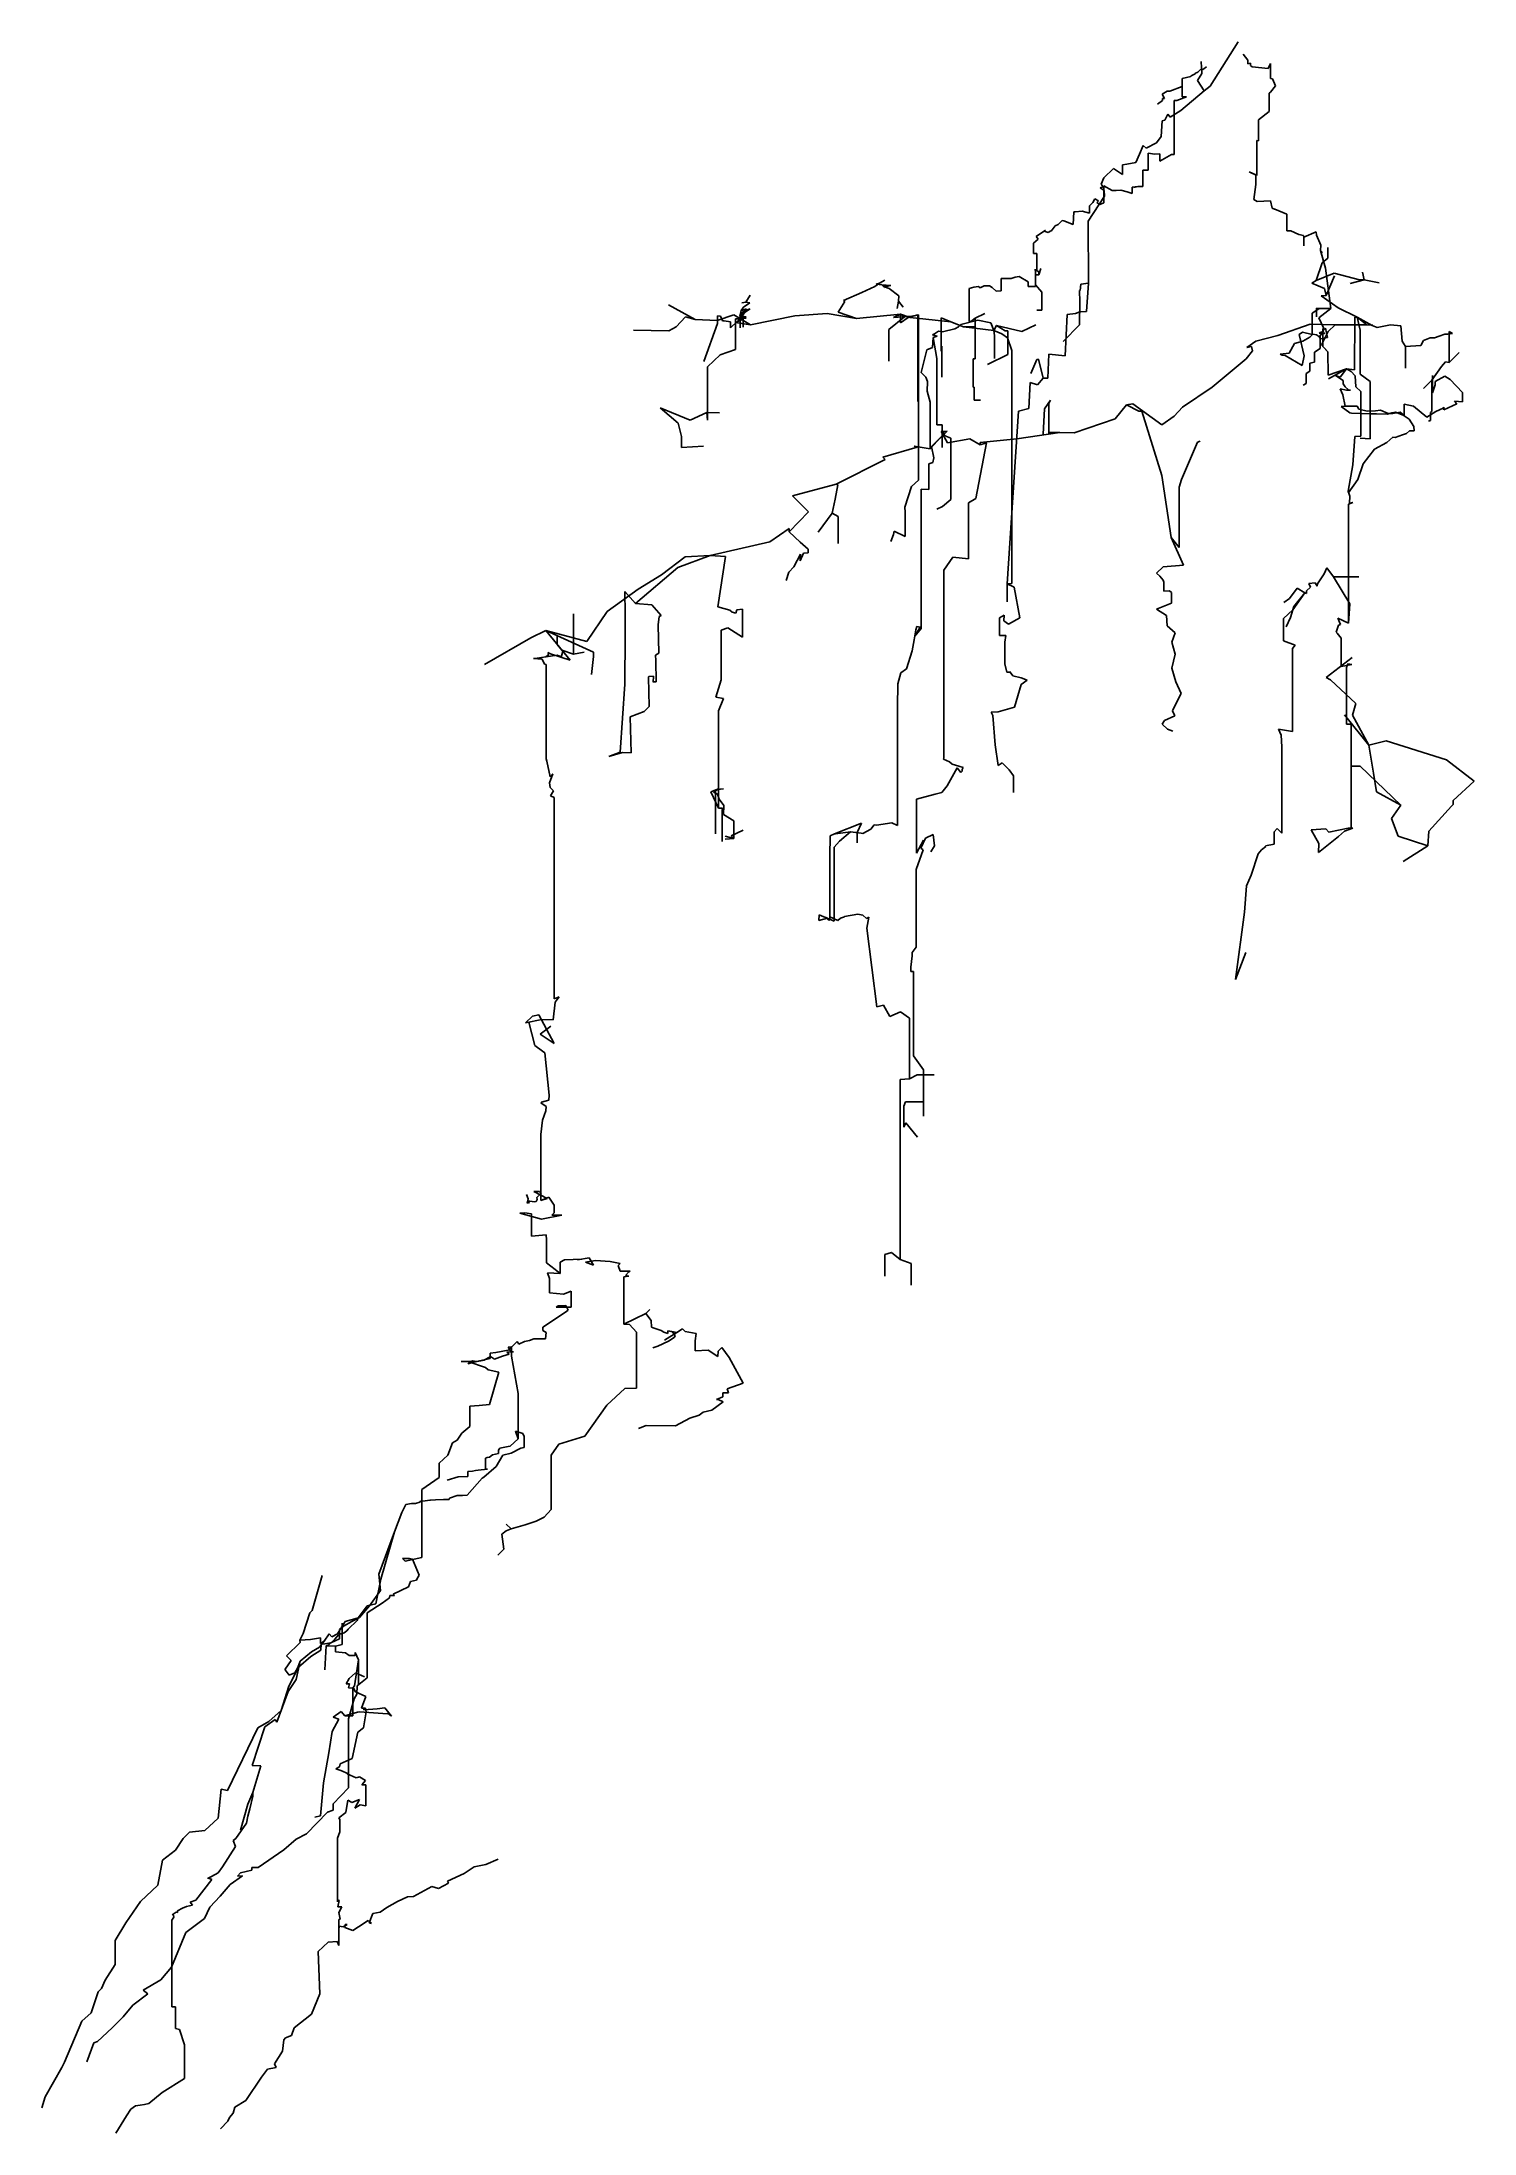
# Model space of a CAD drawing. Extents: x -330 to 330, y -481 to 481.
import ezdxf

# ---------------------------------------------------------------- set-up
doc = ezdxf.new("R2010")
doc.units = 0
doc.layers.add('CentreLine', color=5, linetype='CONTINUOUS')

msp = doc.modelspace()

# ---------------------------------------------------------------- linework, layer by layer
at = {"layer": 'CentreLine'}
for p, q in [((208.13, 461.03, -133.95), (221.13, 481.4, -139.2)), ((204.38, 466.78, -154.95), (204.13, 472.28, -158.82)), ((225.52, 472.99, -32.55), (223.41, 475.67, -29.18)), ((225.52, 471.27, -32.55), (225.52, 472.99, -32.55)), ((195.33, 464.58, -147.29), (199.26, 465.45, -148.49)), ((195.33, 456.08, -147.29), (195.33, 464.58, -147.29)), ((199.26, 465.45, -148.49), (199.5, 465.74, -149.73)), ((199.5, 465.74, -149.73), (201.37, 466.6, -150.77)), ((201.37, 466.6, -150.77), (201.42, 466.92, -152.23)), ((201.42, 466.92, -152.23), (202.47, 467.5, -152.25)), ((202.38, 463.65, -152.32), (204.38, 466.78, -154.95)), ((205.38, 458.78, -140.7), (202.38, 463.65, -152.32)), ((202.47, 467.5, -152.25), (203.6, 468.57, -152.6)), ((203.6, 468.57, -152.6), (204.8, 468.61, -152.64)), ((204.8, 468.61, -152.64), (206.51, 469.88, -154.75)), ((226.8, 471.55, -32.3), (225.52, 471.27, -32.55)), ((226.8, 470.46, -32.3), (226.8, 471.55, -32.3)), ((227.49, 469.85, -34.86), (226.8, 470.46, -32.3)), ((234.84, 469.07, -29.9), (227.49, 469.85, -34.86)), ((236.06, 471.37, -33.09), (234.84, 469.07, -29.9)), ((236.06, 464.48, -33.09), (236.06, 471.37, -33.09)), ((236.98, 464.4, -32.23), (236.06, 464.48, -33.09)), ((238.22, 461.15, -32.68), (236.98, 464.4, -32.23)), ((186.27, 454.37, -142.61), (183.92, 452.66, -146.68)), ((188.38, 458.62, -147.11), (186.07, 457.27, -146.7)), ((186.07, 457.27, -146.7), (187.22, 455.34, -144.71)), ((187.22, 455.34, -144.71), (186.23, 455.34, -144.8)), ((186.23, 455.34, -144.8), (186.27, 454.37, -142.61)), ((189.61, 458.62, -148.82), (188.26, 458.62, -147.8)), ((188.26, 458.62, -147.8), (188.38, 458.62, -147.11)), ((195.33, 460.78, -147.29), (189.61, 458.62, -148.82)), ((191.62, 429.56, -147.64), (191.62, 454.36, -147.64)), ((191.62, 454.36, -147.64), (192.42, 454.36, -148.66)), ((192.42, 454.36, -148.66), (192.85, 454.36, -147.33)), ((192.85, 454.36, -147.33), (197.33, 456.08, -147.25)), ((194.63, 449.78, -130.45), (205.38, 458.78, -140.7)), ((195.33, 456.08, -147.29), (195.33, 460.78, -147.29)), ((197.33, 456.08, -147.25), (195.33, 456.08, -147.29)), ((205.38, 458.78, -140.7), (208.13, 461.03, -133.95)), ((235.32, 457.74, -33.31), (235.93, 458.21, -32.44)), ((235.32, 449.34, -33.31), (235.32, 457.74, -33.31)), ((235.93, 458.21, -32.44), (238.22, 461.15, -32.68)), ((185.63, 437.78, -129.32), (186.13, 445.03, -126.32)), ((186.13, 445.03, -126.32), (187.26, 445.28, -126.57)), ((187.26, 445.28, -126.57), (188.76, 448.03, -130.2)), ((188.76, 448.03, -130.2), (189.76, 446.78, -131.7)), ((189.76, 446.78, -131.7), (194.63, 449.78, -130.45)), ((230.4, 445.53, -29.32), (235.32, 449.34, -33.31)), ((230.4, 435.83, -29.32), (230.4, 445.53, -29.32)), ((175.63, 429.65, -122.32), (177.38, 433.65, -129.07)), ((177.38, 433.65, -129.07), (178.76, 432.4, -131.32)), ((178.76, 432.4, -131.32), (183.51, 434.9, -132.82)), ((183.51, 434.9, -132.82), (185.63, 437.78, -129.32)), ((229.72, 419.82, -30.2), (229.72, 436.03, -30.2)), ((229.72, 436.03, -30.2), (230.4, 435.83, -29.32)), ((167.76, 424.78, -116.57), (169.76, 425.03, -115.57)), ((167.76, 420.28, -116.57), (167.76, 424.78, -116.57)), ((169.76, 425.03, -115.57), (174.01, 425.9, -115.82)), ((174.01, 425.9, -115.82), (175.63, 429.65, -122.32)), ((179.66, 428.69, -151), (179.66, 430.19, -151)), ((179.66, 430.19, -151), (182.68, 429.66, -149.53)), ((179.66, 422.29, -151), (179.66, 428.69, -151)), ((182.68, 429.66, -149.53), (184.97, 429.86, -149.45)), ((184.97, 429.86, -149.45), (184.97, 426.46, -149.45)), ((184.97, 426.46, -149.45), (190.33, 429.56, -149.17)), ((190.33, 429.56, -149.17), (191.62, 429.56, -147.64)), ((157.51, 414.15, -106.95), (159.01, 414.65, -108.32)), ((159.38, 413.03, -102.7), (157.51, 414.15, -106.95)), ((158.01, 415.9, -114.57), (159.26, 418.78, -117.7)), ((159.01, 414.65, -108.32), (158.01, 415.9, -114.57)), ((159.26, 418.78, -117.7), (163.63, 423.03, -119.57)), ((159.29, 407.26, -147.17), (159.29, 415.06, -147.17)), ((159.29, 415.06, -147.17), (163.01, 412.91, -147.17)), ((163.63, 423.03, -119.57), (167.76, 420.28, -116.57)), ((172.31, 414.55, -150.79), (174.95, 414.79, -150.28)), ((172.31, 411.55, -150.79), (172.31, 414.55, -150.79)), ((174.95, 414.79, -150.28), (173.08, 414.29, -152.02)), ((174.95, 414.79, -150.28), (177.25, 414.79, -150.36)), ((177.25, 414.79, -150.36), (177.25, 422.29, -150.36)), ((177.25, 422.29, -150.36), (179.66, 422.29, -151)), ((229.21, 420.11, -38.98), (226.19, 421.54, -40.45)), ((226.19, 421.54, -40.45), (229.72, 419.82, -30.2)), ((228.37, 408.75, -37.33), (229.21, 415.65, -38.98)), ((229.21, 415.65, -38.98), (229.21, 420.11, -38.98)), ((152.01, 398.78, -94.57), (159.51, 410.28, -99.7)), ((152.68, 405.86, -139.57), (154.12, 407.47, -140.83)), ((152.68, 402.46, -139.57), (152.68, 405.86, -139.57)), ((154.12, 407.47, -140.83), (155.17, 409.1, -141.01)), ((155.17, 409.1, -141.01), (156.77, 408.2, -142.4)), ((156.77, 408.2, -142.4), (156.03, 407.43, -143.45)), ((156.03, 407.43, -143.45), (157.39, 406.57, -144.56)), ((157.39, 406.57, -144.56), (159.29, 407.26, -147.17)), ((159.51, 410.28, -99.7), (159.38, 413.03, -102.7)), ((163.01, 412.91, -147.17), (164.94, 412.91, -149.47)), ((164.94, 412.91, -149.47), (167.03, 413.09, -149.47)), ((167.03, 413.09, -149.47), (169.96, 412.41, -150.83)), ((169.96, 412.41, -150.83), (172.31, 411.55, -150.79)), ((229.86, 407.85, -32.98), (228.37, 408.75, -37.33)), ((235.93, 408.17, -33.3), (229.86, 407.85, -32.98)), ((236.76, 404.83, -29.94), (235.93, 408.17, -33.3)), ((237.76, 404.42, -29.29), (236.76, 404.83, -29.94)), ((237.98, 404.36, -27.7), (237.76, 404.42, -29.29)), ((128.16, 391.82, -135.97), (132.35, 394.76, -138.49)), ((132.35, 394.76, -138.49), (131.82, 394.23, -140.02)), ((135.04, 394.19, -143.77), (136.79, 396.62, -143.59)), ((136.79, 396.62, -143.59), (138.16, 397.33, -144.86)), ((138.16, 397.33, -144.86), (140.02, 399.14, -143.35)), ((140.02, 399.14, -143.35), (140.84, 399.02, -143.56)), ((140.84, 399.02, -143.56), (145.07, 397.3, -143.04)), ((145.07, 397.3, -143.04), (145.46, 403.18, -140.82)), ((145.46, 403.18, -140.82), (146.09, 403.18, -138.5)), ((146.09, 403.18, -138.5), (149.32, 403.42, -139.81)), ((149.32, 403.42, -139.81), (152.68, 402.46, -139.57)), ((152.13, 370.28, -91.45), (152.01, 398.78, -94.57)), ((243.52, 402.08, -26.52), (237.98, 404.36, -27.7)), ((243.52, 394.37, -26.52), (243.52, 402.08, -26.52)), ((126.81, 388.7, -131.64), (129.01, 390.55, -133.63)), ((126.81, 383.9, -131.64), (126.81, 388.7, -131.64)), ((129.01, 390.55, -133.63), (128.16, 391.82, -135.97)), ((131.82, 394.23, -140.02), (133.59, 393.69, -141.55)), ((133.59, 393.69, -141.55), (134.86, 394.37, -141.14)), ((134.86, 394.37, -141.14), (135.04, 394.19, -143.77)), ((245.38, 394.37, -22.53), (243.52, 394.37, -26.52)), ((249.07, 392.69, -21.81), (245.38, 394.37, -22.53)), ((251.15, 392.17, -19.94), (249.07, 392.69, -21.81)), ((251.31, 391.54, -18.19), (251.15, 392.17, -19.94)), ((257.04, 394, -17.29), (251.31, 391.54, -18.19)), ((251.31, 391.54, -18.19), (251.31, 387.54, -18.19)), ((257.17, 392.33, -21.44), (257.04, 394, -17.29)), ((259.17, 387.8, -18.36), (257.17, 392.33, -21.44)), ((259.04, 385.38, -17.08), (259.17, 387.8, -18.36)), ((261.26, 377.25, -12.07), (259.04, 385.38, -17.08)), ((259.04, 385.38, -17.08), (259.92, 384.37, -16.34)), ((262.39, 381.78, -94.98), (262.39, 386.68, -94.98)), ((128.39, 383.9, -130.11), (126.81, 383.9, -131.64)), ((127.83, 376.5, -127.88), (127.34, 376.5, -120.9)), ((129.24, 375.57, -133.53), (127.83, 376.5, -127.88)), ((127.83, 376.5, -127.88), (128.39, 376.5, -130.11)), ((127.83, 376.5, -127.88), (127.83, 369.5, -127.88)), ((128.39, 376.5, -130.11), (128.39, 383.9, -130.11)), ((129.3, 374.17, -134.19), (129.24, 375.57, -133.53)), ((129.3, 374.17, -132.54), (130.27, 377, -135.19)), ((257.04, 371.59, -84.07), (259.76, 379.64, -91.96)), ((259.76, 379.64, -91.96), (262.39, 381.78, -94.98)), ((263.8, 358.65, -5.8), (261.26, 377.25, -12.07)), ((39.31, 362.37, -173.27), (47.74, 365.94, -180.34)), ((47.74, 365.94, -180.34), (53.79, 368.74, -184.43)), ((53.79, 368.74, -184.43), (55.91, 370.3, -189.43)), ((55.91, 370.3, -189.43), (54.36, 369.78, -189.87)), ((54.36, 369.78, -189.87), (57.06, 369.6, -191.76)), ((55.91, 370.3, -189.43), (58.44, 371.66, -188.56)), ((57.85, 368.75, -197.55), (56.77, 369.81, -200.08)), ((57.06, 369.6, -191.76), (61.22, 369.16, -191.4)), ((60.09, 369.14, -195.31), (57.85, 368.75, -197.55)), ((57.85, 368.75, -197.55), (60.4, 367.82, -198.43)), ((58.19, 368.31, -194.8), (60.09, 369.14, -195.31)), ((59.73, 368.96, -193.88), (58.19, 368.31, -194.8)), ((61.22, 369.16, -191.4), (59.73, 368.96, -193.88)), ((60.4, 367.82, -198.43), (64.82, 364.46, -201.52)), ((97.21, 367.86, -135.66), (99.39, 368.48, -136.45)), ((97.21, 352.66, -135.66), (97.21, 367.86, -135.66)), ((99.39, 368.48, -136.45), (101.46, 368.69, -135.26)), ((101.46, 368.69, -135.26), (102.29, 368.14, -135.73)), ((102.29, 368.14, -135.73), (104.15, 369.1, -137.59)), ((104.15, 369.1, -137.59), (105.06, 369.1, -136.28)), ((105.06, 369.1, -136.28), (106.57, 369.1, -136.83)), ((106.57, 369.1, -136.83), (107.77, 368.25, -135.98)), ((107.77, 368.25, -135.98), (109.7, 366.58, -136.5)), ((109.7, 366.58, -136.5), (111.9, 366.81, -134.96)), ((111.9, 366.81, -134.96), (111.9, 372.51, -134.96)), ((111.9, 372.51, -134.96), (116.57, 372.51, -131.04)), ((116.57, 372.51, -131.04), (118.41, 373.02, -133.22)), ((118.41, 373.02, -133.22), (120.19, 373.36, -134.06)), ((120.19, 373.36, -134.06), (124.41, 370.87, -137.35)), ((124.41, 370.87, -137.35), (124.41, 368.77, -137.35)), ((124.41, 368.77, -137.35), (127.79, 368.77, -136.12)), ((127.79, 368.77, -136.12), (127.79, 374.17, -136.12)), ((127.79, 374.17, -136.12), (129.3, 374.17, -134.19)), ((127.83, 369.5, -127.88), (130.71, 366.1, -126.08)), ((129.3, 374.17, -134.19), (129.3, 374.17, -132.54)), ((130.71, 366.1, -126.08), (130.71, 357.8, -126.08)), ((148.42, 366.87, -93.22), (148.04, 366.87, -95.22)), ((148.04, 366.87, -95.22), (148.26, 361.65, -96.07)), ((148.66, 369.78, -92.94), (148.42, 366.87, -93.22)), ((152.13, 370.28, -91.45), (148.66, 369.78, -92.94)), ((151.26, 357.28, -91.2), (152.13, 370.28, -91.45)), ((254.96, 370.31, -80.46), (257.04, 371.59, -84.07)), ((260.85, 367.88, -69.39), (254.96, 370.31, -80.46)), ((257.04, 371.59, -84.07), (265.28, 374.87, -76.11)), ((261.64, 364.69, -64.9), (260.85, 367.88, -69.39)), ((261.64, 364.69, -64.9), (265.41, 373.6, -71.99)), ((265.28, 374.87, -76.11), (276.94, 371.77, -65.24)), ((279.18, 371.77, -59.39), (272.64, 370.18, -63.01)), ((276.94, 371.77, -65.24), (279.18, 371.77, -59.39)), ((279.18, 371.77, -59.39), (278.38, 375.37, -54.31)), ((279.18, 371.77, -59.39), (286.05, 370.39, -55.58)), ((-35.05, 356.87, -183.78), (-41.15, 360.37, -179.97)), ((-28.9, 353.58, -181.04), (-35.05, 356.87, -183.78)), ((-7.68, 357.78, -199.33), (-8.31, 355.07, -198.97)), ((-8.17, 354.78, -189.32), (-6.75, 357.46, -195.48)), ((-8.04, 354.44, -187.83), (-5.97, 357.01, -193.54)), ((-7.68, 357.78, -199.33), (-6.64, 359.2, -202.7)), ((-5.27, 358.44, -198.81), (-7.68, 357.78, -199.33)), ((-5.9, 357.77, -198.26), (-7.53, 356.37, -197.5)), ((-7.53, 356.37, -197.5), (-7.53, 353.92, -197.5)), ((-5.56, 361.62, -207.88), (-7.38, 361.2, -207.79)), ((-6.75, 357.46, -195.48), (-5.27, 358.44, -198.81)), ((-6.64, 359.2, -202.7), (-3.83, 361.25, -205.32)), ((-5.97, 357.01, -193.54), (-5.4, 357.32, -195)), ((-3.62, 358.43, -197.29), (-5.9, 357.77, -198.26)), ((-5.56, 361.62, -207.88), (-3.63, 364.7, -208.82)), ((-3.83, 361.25, -205.32), (-5.56, 361.62, -207.88)), ((-5.4, 357.32, -195), (-3.62, 358.43, -197.29)), ((31.86, 356.38, -167.61), (16.97, 355.28, -172.45)), ((45.42, 354.06, -162.14), (31.86, 356.38, -167.61)), ((36.98, 356.91, -172.55), (39.95, 361.83, -171.76)), ((45.42, 354.06, -162.14), (36.98, 356.91, -172.55)), ((39.95, 361.83, -171.76), (39.31, 362.37, -173.27)), ((64.67, 362, -199.8), (64.12, 358.69, -206)), ((64.82, 364.46, -201.52), (64.67, 362, -199.8)), ((64.67, 362, -199.8), (66.83, 359.17, -197.98)), ((100.02, 354.15, -131.97), (104.44, 356.27, -127.71)), ((129.21, 357.8, -124.47), (128.32, 357.8, -120.27)), ((130.71, 357.8, -126.08), (129.21, 357.8, -124.47)), ((142.39, 355.91, -96.45), (146.26, 356.28, -93.45)), ((146.26, 356.28, -93.45), (148.26, 357.03, -90.7)), ((148.26, 361.65, -96.07), (148.01, 351.14, -90.82)), ((148.26, 357.03, -90.7), (151.26, 357.28, -91.2)), ((258.21, 358.45, -5.7), (255.11, 356.53, -1.44)), ((255.11, 356.53, -1.44), (255.11, 346.72, -1.44)), ((263.8, 358.65, -5.8), (257.09, 358.76, -5.56)), ((257.09, 358.76, -5.56), (257.09, 354.76, -5.56)), ((263.8, 358.65, -5.8), (258.21, 358.45, -5.7)), ((258.28, 354.38, -9.81), (263.8, 358.65, -5.8)), ((259.37, 364.5, -54.23), (261.64, 364.69, -64.9)), ((267.16, 358.97, -40.18), (259.37, 364.5, -54.23)), ((275.86, 354.59, -21.54), (267.16, 358.97, -40.18)), ((-41.06, 348.33, -164.5), (-57.26, 348.62, -168.54)), ((-37.74, 350.22, -174.71), (-41.06, 348.33, -164.5)), ((-33.35, 354.84, -178.67), (-37.74, 350.22, -174.71)), ((-28.9, 353.58, -181.04), (-33.35, 354.84, -178.67)), ((-18.74, 353.04, -182.65), (-28.9, 353.58, -181.04)), ((-18.59, 351.65, -211.96), (-24.93, 334.23, -211.96)), ((-11.06, 355.64, -184.85), (-18.74, 353.04, -182.65)), ((-17.3, 355.07, -210.37), (-18.59, 355.25, -211.96)), ((-18.59, 355.25, -211.96), (-18.59, 351.65, -211.96)), ((-16.3, 352.94, -209.26), (-17.3, 355.07, -210.37)), ((-15.55, 352.94, -206.97), (-16.3, 352.94, -209.26)), ((-12.72, 352.51, -205.88), (-15.55, 352.94, -206.97)), ((-6.69, 355.46, -202.81), (-12.72, 349.78, -205.88)), ((-12.72, 349.78, -205.88), (-12.72, 352.51, -205.88)), ((-3.51, 351.18, -177.56), (-11.06, 355.64, -184.85)), ((-10.38, 352.2, -179.79), (-10.38, 353.8, -179.79)), ((-10.38, 353.8, -179.79), (-7.98, 353.8, -182.87)), ((-10.38, 352.2, -179.79), (-6.82, 353.72, -178.56)), ((-3.51, 351.18, -177.56), (-10.38, 352.2, -179.79)), ((-10.38, 352.2, -179.79), (-10.38, 339.7, -179.79)), ((-8.31, 355.07, -198.97), (-7.11, 354.76, -197.64)), ((-8.31, 355.07, -198.97), (-6.79, 355.07, -204.26)), ((-5.47, 354.72, -187.06), (-8.17, 354.78, -189.32)), ((-8.17, 354.78, -189.32), (-8.17, 349.78, -189.32)), ((-5.38, 354.15, -185.96), (-8.04, 354.44, -187.83)), ((-7.98, 353.8, -182.87), (-5.38, 354.15, -185.96)), ((-7.96, 353.63, -183.5), (-5.47, 354.72, -187.06)), ((-6.82, 353.72, -178.56), (-7.96, 353.63, -183.5)), ((-7.53, 353.92, -197.5), (-6.69, 355.46, -202.81)), ((-6.79, 355.07, -204.26), (-6.79, 350.07, -204.26)), ((16.97, 355.28, -172.45), (-3.51, 351.18, -177.56)), ((65.65, 355.97, -153.96), (45.42, 354.06, -162.14)), ((67.48, 354.72, -147.12), (60.19, 348.94, -145.83)), ((60.19, 348.94, -145.83), (60.19, 334.44, -145.83)), ((65.65, 355.97, -153.96), (62.44, 354.47, -153.68)), ((62.44, 354.47, -153.68), (70.79, 355.1, -156.89)), ((70.01, 354.48, -146.7), (65.65, 355.97, -153.96)), ((65.65, 355.97, -153.96), (67.48, 354.72, -147.12)), ((65.65, 355.97, -153.96), (65.65, 352.07, -153.96)), ((65.65, 352.07, -153.96), (69.12, 354.42, -156.68)), ((69.12, 354.42, -156.68), (73.66, 355.75, -155.71)), ((88.82, 352.44, -142.01), (70.01, 354.48, -146.7)), ((70.79, 355.1, -156.89), (73.94, 355.77, -156.89)), ((73.66, 355.75, -155.71), (73.66, 315.75, -155.71)), ((73.94, 355.77, -156.89), (73.94, 279.57, -156.89)), ((80.32, 346.49, -103.01), (81.31, 347.04, -104.15)), ((81.31, 347.04, -104.15), (83.07, 348.19, -106.4)), ((83.07, 348.19, -106.4), (85.03, 347.92, -104.69)), ((88.82, 352.44, -142.01), (84.29, 354.4, -146.54)), ((84.29, 354.4, -146.54), (84.29, 339, -146.54)), ((85.03, 347.92, -104.69), (90.66, 349.32, -106.97)), ((94.67, 350.25, -129.48), (88.82, 352.44, -142.01)), ((90.66, 349.32, -106.97), (92.36, 350.13, -105.33)), ((92.36, 350.13, -105.33), (93.33, 351.28, -108.96)), ((93.33, 351.28, -108.96), (101.25, 353.32, -112.82)), ((108.6, 348.43, -114.01), (94.67, 350.25, -129.48)), ((94.67, 350.25, -129.48), (100.02, 350.25, -131.97)), ((97.96, 352.66, -131.42), (97.21, 352.66, -135.66)), ((100.02, 354.15, -131.97), (97.96, 352.66, -131.42)), ((100.02, 350.25, -131.97), (100.02, 354.15, -131.97)), ((100.02, 350.25, -131.97), (100.02, 338.95, -131.97)), ((101.25, 353.32, -112.82), (107.18, 352.05, -113.66)), ((107.18, 352.05, -113.66), (108.6, 348.43, -114.01)), ((108.6, 348.43, -114.01), (109.86, 350.81, -103.76)), ((108.6, 348.43, -114.01), (112.33, 346.98, -107.55)), ((108.6, 348.43, -114.01), (108.92, 346.24, -116.59)), ((109.86, 350.81, -103.76), (121.42, 348.08, -90.91)), ((109.86, 350.81, -103.76), (113.86, 348.28, -95.18)), ((112.33, 346.98, -107.55), (114.85, 345.05, -107.95)), ((113.86, 348.28, -95.18), (114.98, 348.28, -96.84)), ((114.98, 348.28, -96.84), (114.98, 337.38, -96.84)), ((121.42, 348.08, -90.91), (127.95, 351.15, -80.46)), ((148.01, 351.14, -90.82), (140.52, 343.47, -92.74)), ((141.39, 336.91, -96.2), (142.39, 355.91, -96.45)), ((239.33, 346.18, -41.66), (254.23, 351.4, -35.64)), ((250.79, 347.68, 2.74), (249.18, 346.62, 4.79)), ((249.18, 346.62, 4.79), (251.46, 336.85, 8.74)), ((255.11, 346.72, -1.44), (250.79, 347.68, 2.74)), ((254.07, 345.49, 17.88), (255.51, 346.81, 18.13)), ((254.23, 351.4, -35.64), (265.69, 351.04, -18.66)), ((255.51, 346.81, 18.13), (257.09, 346.44, 18.8)), ((260.47, 349.48, -15.22), (258.28, 354.38, -9.81)), ((260.59, 348.13, 29.33), (258.36, 347.29, 29.97)), ((258.36, 347.29, 29.97), (260.95, 347.22, 32.84)), ((258.84, 347.52, 25.91), (260.59, 348.13, 29.33)), ((259.72, 347.82, 25.61), (258.84, 347.52, 25.91)), ((260.95, 347.22, 32.84), (258.86, 346.34, 38)), ((262.56, 348.01, -18.51), (259.41, 341.96, -12.37)), ((261.25, 349.54, 23.92), (259.72, 347.82, 25.61)), ((260.07, 349.26, -15.64), (260.47, 349.48, -15.22)), ((260.07, 341.11, -15.64), (260.07, 349.26, -15.64)), ((262.28, 345.24, 20.73), (261.25, 349.54, 23.92)), ((265.69, 351.04, -18.66), (262.56, 348.01, -18.51)), ((265.69, 351.04, -18.66), (280.28, 351.17, -4.45)), ((274.79, 354.58, -24.44), (274.64, 330.36, -24.74)), ((275.86, 354.59, -21.54), (274.79, 354.58, -24.44)), ((280.28, 351.17, -4.45), (275.86, 354.59, -21.54)), ((275.86, 354.59, -21.54), (282.83, 350.74, -8.95)), ((275.86, 354.59, -21.54), (277.28, 348.64, -5.25)), ((277.28, 348.64, -5.25), (277.28, 328.44, -5.25)), ((280.28, 351.17, -4.45), (283.1, 350.89, -8.97)), ((282.83, 350.74, -8.95), (285.1, 349.9, -7.74)), ((285.1, 349.9, -7.74), (291.28, 351.05, -5.74)), ((291.28, 351.05, -5.74), (295.95, 350.59, -1.22)), ((295.95, 350.59, -1.22), (296.59, 343.58, 4.84)), ((313.71, 345.86, 14.6), (316.19, 346.88, 14.95)), ((316.19, 346.88, 14.95), (317.71, 346.85, 14.66)), ((317.71, 346.85, 14.66), (319.78, 347.13, 6.94)), ((319.78, 347.13, 6.94), (318.19, 348.02, 8.02)), ((318.19, 348.02, 8.02), (318.19, 333.79, 8.02)), ((-17.46, 337.26, -180.29), (-23.25, 331.7, -182.4)), ((-10.38, 339.7, -179.79), (-17.46, 337.26, -180.29)), ((75.09, 329.23, -84.62), (77.71, 339.63, -89.75)), ((77.71, 339.63, -89.75), (80.41, 340.74, -93.75)), ((82.52, 345.83, -99.98), (80.32, 346.49, -103.01)), ((80.41, 340.74, -93.75), (80.58, 345.33, -98.67)), ((80.58, 345.33, -98.67), (82.52, 345.83, -99.98)), ((80.58, 345.33, -98.67), (82.27, 335.59, -95.34)), ((84.29, 339, -146.54), (84.59, 341.27, -143.76)), ((84.59, 341.27, -143.76), (84.59, 326.97, -143.76)), ((100.02, 338.95, -131.97), (100.02, 338.95, -129.37)), ((100.02, 338.95, -129.37), (100.02, 335.45, -129.37)), ((114.98, 337.38, -96.84), (105.65, 332.81, -91.45)), ((108.92, 346.24, -116.59), (108.92, 335.64, -116.59)), ((114.85, 345.05, -107.95), (116.81, 339.32, -108.66)), ((116.81, 339.32, -108.66), (116.81, 271.89, -108.66)), ((133.38, 326.53, -101.57), (133.88, 337.66, -101.2)), ((133.88, 337.66, -101.2), (141.39, 336.91, -96.2)), ((224.74, 335.43, -32.39), (227.77, 339.19, -34.85)), ((225.06, 340.62, -45.71), (229.23, 343.64, -42.9)), ((227.28, 341.08, -41.88), (225.06, 340.62, -45.71)), ((227.77, 339.19, -34.85), (227.28, 341.08, -41.88)), ((229.23, 343.64, -42.9), (239.33, 346.18, -41.66)), ((240.37, 337.62, 17.95), (244.58, 338.11, 20.1)), ((241.29, 337.13, 17.26), (240.37, 337.62, 17.95)), ((242.78, 337.02, 16.57), (241.29, 337.13, 17.26)), ((250.49, 332.36, 14.21), (242.78, 337.02, 16.57)), ((244.58, 338.11, 20.1), (247.01, 342.52, 18.81)), ((247.01, 342.52, 18.81), (250.81, 343.62, 19.54)), ((250.81, 343.62, 19.54), (254.07, 345.49, 17.88)), ((258.92, 340.17, 41.18), (256.22, 338.47, 42.38)), ((256.22, 338.47, 42.38), (256.22, 333.87, 42.38)), ((257.09, 346.44, 18.8), (258.01, 345.83, 19.03)), ((258.01, 345.83, 19.03), (259.11, 344.69, 18.42)), ((258.86, 346.34, 38), (258.92, 344.02, 41.18)), ((258.92, 344.02, 41.18), (258.92, 340.17, 41.18)), ((259.11, 344.69, 18.42), (262.28, 345.24, 20.73)), ((259.41, 341.96, -12.37), (262.43, 338.74, -20.71)), ((262.43, 338.74, -20.71), (260.07, 341.11, -15.64)), ((262.43, 338.74, -20.71), (262.47, 327.96, -20.63)), ((296.59, 343.58, 4.84), (298.2, 341.18, 4.02)), ((298.2, 341.18, 4.02), (305.24, 341.66, 9.93)), ((298.2, 341.18, 4.02), (298.2, 331.18, 4.02)), ((305.24, 341.66, 9.93), (306.45, 343.95, 10.69)), ((306.45, 343.95, 10.69), (309.43, 345.19, 11.38)), ((309.43, 345.19, 11.38), (311.47, 345.05, 13.14)), ((311.47, 345.05, 13.14), (313.71, 345.86, 14.6)), ((318.19, 333.79, 8.02), (322.82, 338.38, 12.65)), ((-23.25, 331.7, -182.4), (-23.25, 307.2, -182.4)), ((77.28, 326.97, -79.46), (75.09, 329.23, -84.62)), ((82.27, 335.59, -95.34), (82.27, 305.15, -95.34)), ((100.02, 335.45, -129.37), (99.09, 335.45, -126.84)), ((99.09, 335.45, -126.84), (99.09, 322.35, -126.84)), ((128.39, 335.16, -111.07), (125.64, 328.78, -112.7)), ((129.14, 335.28, -107.82), (128.39, 335.16, -111.07)), ((131.26, 326.53, -103.32), (129.14, 335.28, -107.82)), ((209.2, 322.46, -22.31), (224.74, 335.43, -32.39)), ((251.46, 336.85, 8.74), (250.49, 332.36, 14.21)), ((254.05, 329.79, 42.35), (252.47, 328.72, 43.87)), ((252.47, 328.72, 43.87), (252.47, 324.05, 43.87)), ((256.22, 333.87, 42.38), (254.05, 333.45, 42.35)), ((254.05, 333.45, 42.35), (254.05, 329.79, 42.35)), ((262.47, 327.96, -20.63), (270.92, 330.88, -25.84)), ((270.92, 330.88, -25.84), (262.76, 326.18, -33.73)), ((268, 327.07, -34.33), (265.92, 327.73, -37.93)), ((265.92, 327.73, -37.93), (269.42, 325.52, -37.38)), ((270.92, 330.88, -25.84), (268, 327.07, -34.33)), ((274.64, 330.36, -24.74), (270.92, 330.88, -25.84)), ((273.07, 329.7, -21.63), (270.92, 330.88, -25.84)), ((274.97, 327.61, -16.94), (273.07, 329.7, -21.63)), ((275.31, 322.5, -13.03), (274.97, 327.61, -16.94)), ((277.28, 328.44, -5.25), (281.88, 325.05, -2.37)), ((314.72, 332, 13.45), (310.34, 325.65, 12.67)), ((310.52, 319.84, -44.83), (310.52, 327.84, -44.83)), ((316.23, 327.53, -24.29), (311.73, 324.96, -28.78)), ((316.6, 334.1, 11.12), (314.72, 332, 13.45)), ((318.73, 325.87, -16.11), (316.23, 327.53, -24.29)), ((318.19, 333.79, 8.02), (316.6, 334.1, 11.12)), ((78.11, 324.98, -77.42), (77.28, 326.97, -79.46)), ((77.91, 320.51, -76.57), (78.11, 324.98, -77.42)), ((79.29, 315.46, -72.56), (77.91, 320.51, -76.57)), ((99.09, 322.35, -126.84), (99.53, 322.35, -125.2)), ((99.53, 322.35, -125.2), (99.53, 316.45, -125.2)), ((124.64, 312.53, -104.82), (125.39, 324.53, -104.57)), ((125.39, 324.53, -104.57), (128.76, 323.53, -101.32)), ((128.76, 323.53, -101.32), (131.26, 326.53, -103.32)), ((131.26, 326.53, -103.32), (133.38, 326.53, -101.57)), ((195.53, 313.23, -10.42), (209.2, 322.46, -22.31)), ((252.47, 324.05, 43.87), (250.95, 323.31, 44.71)), ((271.01, 321.1, -32.38), (268.04, 321.61, -31.12)), ((268.04, 321.61, -31.12), (269.36, 318.93, -29.6)), ((269.36, 318.93, -29.6), (270.35, 313.6, -30.15)), ((269.42, 325.52, -37.38), (269.42, 323.91, -37.38)), ((269.42, 323.91, -37.38), (270.37, 322.58, -35.81)), ((270.37, 322.58, -35.81), (271.87, 321.12, -35.7)), ((272.85, 320.99, -34.92), (271.01, 321.1, -32.38)), ((271.87, 321.12, -35.7), (272.85, 320.99, -34.92)), ((277.52, 320.38, -4.48), (275.31, 322.5, -13.03)), ((277.52, 299.89, -4.48), (277.52, 320.38, -4.48)), ((281.88, 325.05, -2.37), (281.88, 298.65, -2.37)), ((310.34, 325.65, 12.67), (306.36, 321.79, 14.97)), ((310.34, 325.65, 12.67), (310.34, 311.18, 12.67)), ((311.86, 323.49, -36.34), (310.52, 319.84, -44.83)), ((311.73, 324.96, -28.78), (311.86, 323.49, -36.34)), ((324.38, 319.89, -14.91), (318.73, 325.87, -16.11)), ((324.38, 315.59, -14.91), (324.38, 319.89, -14.91)), ((-31.28, 307.16, -186.13), (-45.1, 312.97, -179.98)), ((-45.1, 312.97, -179.98), (-36.71, 305.8, -185.85)), ((-23.5, 310.68, -183.3), (-31.28, 307.16, -186.13)), ((-23.25, 307.2, -182.4), (-23.5, 310.68, -183.3)), ((-23.5, 310.68, -183.3), (-17.74, 310.55, -187.79)), ((79.29, 294.03, -72.56), (79.29, 315.46, -72.56)), ((99.53, 316.45, -125.2), (102.39, 316.45, -123.55)), ((114.76, 231.9, -103.82), (119.89, 311.4, -106.07)), ((119.89, 311.4, -106.07), (124.64, 312.53, -104.82)), ((131.87, 312.37, 3.36), (131.32, 300.8, 11.14)), ((134.76, 316.36, -0.62), (131.87, 312.37, 3.36)), ((133.96, 315.11, -2.73), (134.76, 316.36, -0.62)), ((133.96, 300.61, -2.73), (133.96, 315.11, -2.73)), ((164.4, 307.8, 6.04), (169.74, 314.24, 3.32)), ((169.74, 314.24, 3.32), (172.55, 314.81, 13.8)), ((169.74, 314.24, 3.32), (175.4, 311.31, 7.28)), ((172.55, 314.81, 13.8), (185.91, 305, 2.2)), ((175.4, 311.31, 7.28), (176.73, 311.31, 8.21)), ((176.73, 311.31, 8.21), (185.98, 281.82, 10.69)), ((185.91, 305, 2.2), (191.68, 309.1, -0.37)), ((191.68, 309.1, -0.37), (195.53, 313.23, -10.42)), ((270.35, 313.6, -30.15), (268.58, 313.46, -29.32)), ((268.58, 313.46, -29.32), (272.44, 310.65, -28.22)), ((270.35, 313.6, -30.15), (275.88, 313.71, -27.69)), ((272.44, 310.65, -28.22), (273.25, 310.5, -25.56)), ((273.25, 310.5, -25.56), (281.89, 310.16, -20.77)), ((275.88, 313.71, -27.69), (276.71, 312.33, -25.82)), ((276.71, 312.33, -25.82), (280.43, 311.31, -22.8)), ((280.43, 311.31, -22.8), (284.37, 311.52, -21.82)), ((281.89, 310.16, -20.77), (284.76, 310.21, -21.49)), ((284.37, 311.52, -21.82), (286.56, 311.87, -22.13)), ((284.76, 310.21, -21.49), (289.83, 310.02, -19.23)), ((286.56, 311.87, -22.13), (290.13, 310.28, -20.46)), ((289.83, 310.02, -19.23), (291.81, 310.56, -20.83)), ((290.13, 310.28, -20.46), (292.25, 310.36, -21.74)), ((291.81, 310.56, -20.83), (293.59, 310.86, -20.08)), ((292.25, 310.36, -21.74), (295.68, 310.97, -20.07)), ((293.59, 310.86, -20.08), (297.12, 309.52, -21.16)), ((295.68, 310.97, -20.07), (297.6, 309.44, -22.06)), ((297.12, 309.52, -21.16), (299.82, 307.7, -19.78)), ((297.6, 309.44, -22.06), (297.6, 314.55, -22.06)), ((297.6, 314.55, -22.06), (301.88, 313.74, -23.7)), ((301.88, 313.74, -23.7), (307.93, 308.57, -18.06)), ((307.93, 308.57, -18.06), (312.14, 311.21, -14.65)), ((310.34, 311.18, 12.67), (309.61, 310.68, 14.69)), ((309.61, 310.68, 14.69), (309.61, 307.01, 14.69)), ((312.14, 311.21, -14.65), (315.45, 312.69, -13.58)), ((315.45, 312.69, -13.58), (315.76, 313.24, -15.16)), ((315.76, 312, -15.16), (321.79, 314.81, -15.26)), ((315.76, 313.24, -15.16), (315.76, 312, -15.16)), ((321.79, 314.81, -15.26), (320.66, 315.91, -15.1)), ((320.66, 315.91, -15.1), (324.38, 315.59, -14.91)), ((-36.71, 305.8, -185.85), (-35.3, 299.7, -185.9)), ((-35.3, 299.7, -185.9), (-35.3, 294.71, -185.9)), ((79.29, 294.03, -72.56), (85.9, 301.23, -61.98)), ((87.13, 302.21, -59.88), (79.84, 295.05, -74.2)), ((82.27, 305.15, -95.34), (82.99, 305.15, -98)), ((82.99, 305.15, -98), (84.77, 305.08, -99.12)), ((84.28, 301.93, -55.48), (87.13, 302.21, -59.88)), ((85.9, 301.23, -61.98), (84.28, 301.93, -55.48)), ((84.28, 301.93, -55.48), (87.33, 296.86, -33.74)), ((84.28, 301.93, -55.48), (86.43, 299.82, -62.51)), ((84.77, 305.08, -99.12), (84.77, 294.57, -99.12)), ((86.43, 299.82, -62.51), (88.74, 298.86, -64.66)), ((87.33, 296.86, -33.74), (97.54, 298.68, -35.36)), ((88.74, 298.86, -64.66), (88.74, 270.71, -64.66)), ((97.54, 298.68, -35.36), (102.24, 295.9, -23.12)), ((102.24, 296.9, -23.12), (119.24, 298.63, -12.9)), ((119.24, 298.63, -12.9), (138.95, 301.6, -5.34)), ((134.05, 301.6, -7.83), (133.96, 300.61, -2.73)), ((138.95, 301.6, -5.34), (134.05, 301.6, -7.83)), ((138.95, 301.6, -5.34), (145.63, 301.46, -1.16)), ((145.63, 301.46, -1.16), (164.4, 307.8, 6.04)), ((273.94, 286.66, 4.52), (274.79, 299.72, 1.12)), ((274.79, 299.72, 1.12), (277.52, 299.89, -4.48)), ((281.88, 298.65, -2.37), (277.21, 298.86, 1.55)), ((292.25, 299.37, -20.68), (289.62, 297, -17.96)), ((293.44, 299.24, -18.63), (292.25, 299.37, -20.68)), ((296.81, 300.45, -20.21), (293.44, 299.24, -18.63)), ((298.67, 301.13, -19.53), (296.81, 300.45, -20.21)), ((299.95, 302.38, -19.35), (298.67, 301.13, -19.53)), ((299.82, 307.7, -19.78), (302.03, 304.31, -15.26)), ((302.21, 302.38, -17.32), (299.95, 302.38, -19.35)), ((302.03, 304.31, -15.26), (302.21, 302.38, -17.32)), ((309.61, 307.01, 14.69), (308.76, 306.76, 17.45)), ((-35.3, 294.71, -185.9), (-25.14, 295.27, -189.2)), ((36.04, 277.81, -116.09), (58.54, 289.05, -99.74)), ((57.42, 290.19, -97.44), (73.23, 294.86, -82.17)), ((58.54, 289.05, -99.74), (57.42, 290.19, -97.44)), ((73.23, 294.86, -82.17), (71.9, 295.2, -72.69)), ((71.9, 295.2, -72.69), (79.29, 294.03, -72.56)), ((79.84, 295.05, -74.2), (80.92, 289.91, -68.61)), ((80.92, 289.91, -68.61), (80.48, 287.81, -68.89)), ((105.14, 296.79, -20.6), (100.23, 271.2, -15.14)), ((102.24, 295.9, -23.12), (102.24, 296.9, -23.12)), ((102.24, 295.9, -23.12), (105.14, 296.79, -20.6)), ((195, 279.96, -1.81), (202.43, 297.15, -14.17)), ((202.43, 297.15, -14.17), (203.58, 297.5, -13.02)), ((283.83, 293.91, -18.26), (278.68, 287.18, -2.41)), ((289.62, 297, -17.96), (283.83, 293.91, -18.26)), ((73.94, 279.57, -156.89), (70.75, 276.69, -155.05)), ((80.48, 287.81, -68.89), (78.7, 287.12, -67.95)), ((78.7, 287.12, -67.95), (78.7, 275.37, -67.95)), ((185.98, 281.82, 10.69), (190.24, 253.19, 9.14)), ((193.87, 276.36, 0.14), (195, 279.96, -1.81)), ((276.14, 279.91, 4.96), (271.67, 273.61, 10.67)), ((271.71, 274.55, 1.86), (273.94, 286.66, 4.52)), ((278.68, 287.18, -2.41), (276.14, 279.91, 4.96)), ((15.85, 272.41, -115.73), (36.04, 277.81, -116.09)), ((23.31, 264.96, -125.63), (15.85, 272.41, -115.73)), ((35.55, 270.78, -121.03), (34.1, 264.34, -117.61)), ((36.73, 277.46, -120.04), (35.55, 270.78, -121.03)), ((36.04, 277.81, -116.09), (36.73, 277.46, -120.04)), ((70.75, 276.69, -155.05), (67.62, 267.23, -152.86)), ((78.7, 275.37, -67.95), (75.19, 275.44, -65.3)), ((75.19, 275.44, -65.3), (75.19, 259.48, -65.3)), ((88.74, 270.71, -64.66), (84.88, 267.49, -61.86)), ((100.23, 271.2, -15.14), (96.98, 269.24, -18.75)), ((116.81, 271.89, -108.66), (116.81, 258.29, -108.66)), ((193.87, 248.67, 0.14), (193.87, 276.36, 0.14)), ((272.53, 272.31, 9.62), (271.71, 274.55, 1.86)), ((272.39, 269.05, 12.66), (272.53, 272.31, 9.62)), ((14.38, 255.86, -133.11), (23.31, 264.96, -125.63)), ((34.1, 264.34, -117.61), (27.77, 255.73, -128.14)), ((34.1, 264.34, -117.61), (36.98, 262.88, -114.18)), ((36.98, 262.88, -114.18), (36.98, 250.38, -114.18)), ((67.62, 267.23, -152.86), (67.71, 264.93, -153.83)), ((67.71, 264.93, -153.83), (67.71, 253.63, -153.83)), ((84.88, 267.49, -61.86), (82.31, 266.25, -62.6)), ((96.98, 269.24, -18.75), (96.98, 243.42, -18.75)), ((271.96, 268.6, 14.84), (273.85, 269.39, 12.59)), ((271.96, 213.7, 14.84), (271.96, 268.6, 14.84)), ((273.85, 269.39, 12.59), (272.39, 269.05, 12.66)), ((-22.1, 244.88, -133.57), (5.41, 251.23, -134.53)), ((5.41, 251.23, -134.53), (14.38, 257.36, -133.11)), ((14.38, 257.36, -133.11), (14.38, 255.86, -133.11)), ((14.38, 255.86, -133.11), (19.45, 251.03, -153.44)), ((19.45, 251.03, -153.44), (23.17, 247.88, -157.43)), ((62.32, 254.66, -168.2), (61.24, 251.31, -172.87)), ((62.7, 256.14, -164.56), (62.32, 254.66, -168.2)), ((67.71, 253.63, -153.83), (62.7, 256.14, -164.56)), ((75.19, 259.48, -65.3), (75.19, 211.28, -65.3)), ((116.81, 258.29, -108.66), (116.81, 231.99, -108.66)), ((190.24, 253.19, 9.14), (193.87, 248.67, 0.14)), ((190.24, 253.19, 9.14), (195.9, 240.4, 23.88)), ((-44.46, 236, -123.75), (-33.47, 244.28, -132.98)), ((-36.93, 239.37, -127.58), (-22.1, 244.88, -133.57)), ((-33.47, 244.28, -132.98), (-22.1, 244.88, -133.57)), ((-22.1, 244.88, -133.57), (-15.04, 244.39, -133.45)), ((-15.04, 244.39, -133.45), (-18.43, 221.25, -121.63)), ((19.56, 245.48, -153.23), (16.43, 239.65, -149.23)), ((20.94, 245.94, -158.11), (19.4, 242.5, -157.64)), ((19.4, 242.5, -157.64), (19.56, 245.48, -153.23)), ((23.17, 246.07, -157.43), (20.94, 245.94, -158.11)), ((23.17, 247.88, -157.43), (23.17, 246.07, -157.43)), ((89.7, 244.2, -20.57), (85.5, 238.2, -20.71)), ((96.98, 243.42, -18.75), (89.7, 244.2, -20.57)), ((-56.4, 222.88, -121.63), (-36.93, 239.37, -127.58)), ((-55.12, 229.45, -119.87), (-44.46, 236, -123.75)), ((14.18, 237.23, -149.35), (12.92, 233.46, -147.47)), ((16.43, 239.65, -149.23), (14.18, 237.23, -149.35)), ((85.5, 238.2, -20.71), (85.5, 227.33, -20.71)), ((116.81, 231.99, -108.66), (114.76, 231.9, -103.82)), ((114.76, 231.9, -103.82), (114.76, 223.53, -103.82)), ((114.76, 231.9, -103.82), (118.01, 230.4, -102.45)), ((186.57, 239.66, 22.23), (183.51, 236.81, 23.56)), ((183.51, 236.81, 23.56), (185.08, 235.42, 21.48)), ((185.08, 235.42, 21.48), (186.51, 233.58, 21.63)), ((186.51, 233.58, 21.63), (186.94, 232.65, 24.86)), ((195.9, 240.4, 23.88), (186.57, 239.66, 22.23)), ((186.94, 232.65, 24.86), (186.94, 228.44, 24.86)), ((256.52, 232.28, 50), (253.61, 232.05, 53.22)), ((253.61, 232.05, 53.22), (254.44, 230.28, 54.72)), ((257.42, 230.76, 47.52), (256.52, 232.28, 50)), ((257.63, 231.9, 43.56), (257.42, 230.76, 47.52)), ((260.68, 236.45, 42), (257.63, 231.9, 43.56)), ((261.87, 239.22, 41.37), (260.68, 236.45, 42)), ((265.03, 235.11, 33.13), (261.87, 239.22, 41.37)), ((272.49, 222.74, 24.85), (265.03, 235.11, 33.13)), ((265.03, 235.11, 33.13), (276.63, 235.11, 36.24)), ((-69.48, 219.08, -100.11), (-55.12, 229.45, -119.87)), ((-56.4, 222.88, -121.63), (-61.31, 228.27, -126.46)), ((-61.31, 228.27, -126.46), (-61.17, 218.16, -129.56)), ((-48.95, 222.26, -120.22), (-56.4, 222.88, -121.63)), ((-44.54, 217.27, -116.65), (-48.95, 222.26, -120.22)), ((85.5, 227.33, -20.71), (85.5, 196.7, -20.71)), ((118.01, 230.4, -102.45), (120.63, 216.15, -109.82)), ((190.45, 222.93, 25.08), (183.49, 220.16, 26.95)), ((186.94, 228.44, 24.86), (189.42, 228.61, 25.03)), ((189.42, 228.61, 25.03), (190.45, 227.95, 25.08)), ((190.45, 227.95, 25.08), (190.45, 222.93, 25.08)), ((244.72, 225.1, 66.77), (242.18, 223.27, 68)), ((248.29, 229.89, 60.31), (244.72, 225.1, 66.77)), ((251.77, 227.76, 54.74), (246.31, 219.91, 57.53)), ((251.77, 227.76, 54.74), (246.73, 221.39, 57.89)), ((251.77, 227.76, 54.74), (248.29, 229.89, 60.31)), ((252.52, 227.43, 55.16), (251.77, 227.76, 54.74)), ((254.44, 230.28, 54.72), (252.52, 228.69, 55.16)), ((252.52, 228.69, 55.16), (252.52, 227.43, 55.16)), ((271.96, 213.7, 14.84), (272.49, 222.74, 24.85)), ((-85, 199.57, -147.36), (-85, 218.07, -147.36)), ((-78.74, 205.36, -111.54), (-69.48, 219.08, -100.11)), ((-61.17, 218.16, -129.56), (-61.23, 207.92, -130.08)), ((-45.94, 212.94, -113.99), (-45.57, 216.82, -115.27)), ((-45.59, 199.91, -113.85), (-45.94, 212.94, -113.99)), ((-45.57, 216.82, -115.27), (-44.54, 217.27, -116.65)), ((-18.43, 221.25, -121.63), (-12.98, 219.7, -123.61)), ((-12.98, 219.7, -123.61), (-11.91, 218.8, -119.86)), ((-11.91, 218.8, -119.86), (-10.16, 218.41, -118.12)), ((-10.16, 218.41, -118.12), (-9.75, 219.95, -118.04)), ((-9.75, 219.95, -118.04), (-7.17, 220.22, -116.55)), ((-7.17, 220.22, -116.55), (-7.17, 207.32, -116.55)), ((72.28, 207.74, -62.86), (74.6, 211.92, -50.93)), ((73.09, 212.23, -48.93), (72.63, 210.71, -48.27)), ((74.6, 211.92, -50.93), (73.09, 212.23, -48.93)), ((113.38, 217.52, -113.2), (111.13, 216.28, -111.2)), ((111.13, 216.28, -111.2), (111.13, 208.03, -111.2)), ((113.13, 214.77, -113.95), (113.38, 217.52, -113.2)), ((115.38, 213.28, -112.7), (113.13, 214.77, -113.95)), ((120.63, 216.15, -109.82), (115.38, 213.28, -112.7)), ((183.49, 220.16, 26.95), (188.14, 217.24, 22.3)), ((188.14, 217.24, 22.3), (188.48, 212.52, 18.36)), ((188.48, 212.52, 18.36), (192.05, 209.34, 19.65)), ((246.31, 219.91, 57.53), (242, 215.91, 55.88)), ((242, 215.91, 55.88), (242, 205.63, 55.88)), ((245.17, 216.45, 60.84), (243.19, 212.05, 67.32)), ((246.73, 221.39, 57.89), (245.17, 216.45, 60.84)), ((266.27, 209.66, 40.9), (267.24, 212.87, 27.01)), ((268.28, 213.15, 26.23), (267.01, 216.1, 23.08)), ((267.01, 216.1, 23.08), (271.96, 213.7, 14.84)), ((267.24, 212.87, 27.01), (268.28, 213.15, 26.23)), ((-104.63, 207.04, -107.5), (-126.01, 194.67, -106.01)), ((-97.74, 210.34, -117.71), (-104.63, 207.04, -107.5)), ((-86.5, 196.69, -131.1), (-97.74, 210.34, -117.71)), ((-97.74, 210.34, -117.71), (-78.74, 205.36, -111.54)), ((-97.74, 210.34, -117.71), (-75.68, 200.49, -115.78)), ((-92.49, 204.01, -145.33), (-92.49, 207.83, -145.33)), ((-90.25, 201.36, -142.46), (-92.49, 204.01, -145.33)), ((-61.23, 207.92, -130.08), (-61.31, 185.73, -130.19)), ((-13.87, 211.69, -125.77), (-16.95, 210.5, -123.77)), ((-16.95, 210.5, -123.77), (-16.95, 187.75, -123.77)), ((-7.17, 207.32, -116.55), (-13.87, 211.69, -125.77)), ((71.88, 206.05, -46.75), (70.97, 201.06, -46.41)), ((72.63, 210.71, -48.27), (71.88, 206.05, -46.75)), ((75.19, 211.28, -65.3), (72.28, 207.74, -62.86)), ((111.13, 208.03, -111.2), (114.13, 208.03, -110.7)), ((114.13, 208.03, -110.7), (113.63, 205.03, -109.95)), ((113.63, 205.03, -109.95), (113.63, 195.03, -109.2)), ((192.05, 209.34, 19.65), (190.49, 204.95, 22.99)), ((190.49, 204.95, 22.99), (192.03, 199.57, 27.23)), ((242, 205.63, 55.88), (247.32, 203.71, 52.55)), ((247.32, 203.71, 52.55), (246.04, 202.11, 52.62)), ((266.64, 209.11, 44.34), (266.27, 209.66, 40.9)), ((268.54, 206.84, 49.06), (266.64, 209.11, 44.34)), ((268.54, 193.77, 49.06), (268.54, 206.84, 49.06)), ((-103.33, 197.56, -136.3), (-101.76, 197.67, -138.81)), ((-99.4, 197.12, -134.87), (-103.33, 197.56, -136.3)), ((-101.76, 197.67, -138.81), (-97.77, 198.3, -138.6)), ((-98.3, 194.9, -130.44), (-99.4, 197.12, -134.87)), ((-97.54, 194.73, -130.78), (-98.3, 194.9, -130.44)), ((-97.77, 198.3, -138.6), (-96.24, 199.32, -135.83)), ((-97.77, 198.3, -138.6), (-92.49, 198.96, -139.82)), ((-97.54, 151.34, -130.78), (-97.54, 194.73, -130.78)), ((-96.24, 199.32, -135.83), (-96.73, 200.2, -135.03)), ((-96.73, 200.2, -135.03), (-95.53, 199.64, -132.05)), ((-95.53, 199.64, -132.05), (-86.5, 196.69, -131.1)), ((-92.49, 198.96, -139.82), (-90.56, 198.21, -140.19)), ((-90.56, 198.21, -140.19), (-89.76, 201.24, -140.77)), ((-89.76, 201.24, -140.77), (-90.25, 201.36, -142.46)), ((-90.25, 201.36, -142.46), (-85, 199.57, -147.36)), ((-85, 199.57, -147.36), (-80.02, 200.43, -143.87)), ((-75.68, 198.39, -115.78), (-76.62, 190.07, -109.11)), ((-75.68, 200.49, -115.78), (-75.68, 198.39, -115.78)), ((-47.13, 199.06, -117.49), (-45.59, 199.91, -113.85)), ((-47.05, 196.65, -116.63), (-47.13, 199.06, -117.49)), ((-46.83, 186.82, -116.54), (-47.05, 196.65, -116.63)), ((68.43, 192.73, -44.76), (65.73, 190.84, -43.14)), ((70.97, 201.06, -46.41), (68.43, 192.73, -44.76)), ((85.5, 196.7, -20.71), (85.5, 173.55, -20.71)), ((113.63, 195.03, -109.2), (114.63, 191.28, -102.45)), ((192.03, 199.57, 27.23), (190.5, 192.98, 29.89)), ((190.5, 192.98, 29.89), (192.36, 186.73, 31.96)), ((246.04, 202.11, 52.62), (246.04, 180.27, 52.62)), ((261.58, 188.78, 150.3), (273.63, 197.97, 152.2)), ((273.44, 194.75, 59.09), (268.54, 193.77, 49.06)), ((271.04, 193.37, 65.88), (271.66, 195.11, 63.97)), ((271.04, 175.75, 65.88), (271.04, 193.37, 65.88)), ((271.66, 195.11, 63.97), (273.44, 194.75, 59.09)), ((-61.31, 185.73, -130.19), (-63.43, 154.35, -127.11)), ((-50.44, 188.93, -124.4), (-50.31, 189.14, -121.24)), ((-50.07, 175.37, -124.25), (-50.44, 188.93, -124.4)), ((-50.31, 189.14, -121.24), (-48.11, 189.33, -119.94)), ((-48.29, 186.78, -118.77), (-46.83, 186.82, -116.54)), ((-48.2, 186.65, -119.98), (-48.29, 186.78, -118.77)), ((-48.11, 189.33, -119.94), (-48.2, 186.65, -119.98)), ((-16.95, 187.75, -123.77), (-19.38, 179.65, -120.88)), ((64.32, 185.81, -43.96), (64.28, 175.23, -43.4)), ((65.73, 190.84, -43.14), (64.32, 185.81, -43.96)), ((114.63, 191.28, -102.45), (116.38, 191.28, -100.95)), ((116.38, 191.28, -100.95), (116.13, 191.28, -99.7)), ((116.13, 191.28, -99.7), (117.38, 189.53, -97.45)), ((117.38, 189.53, -97.45), (121.13, 188.53, -99.95)), ((121.13, 185.52, -94.2), (118.13, 175.02, -91.45)), ((121.13, 188.53, -99.95), (123.88, 187.52, -96.45)), ((123.88, 187.52, -96.45), (121.13, 185.52, -94.2)), ((192.36, 186.73, 31.96), (194.82, 181.39, 35.9)), ((263.67, 187.75, 149.54), (261.58, 188.78, 150.3)), ((275.24, 176.84, 133.62), (263.67, 187.75, 149.54)), ((-52.45, 173.09, -129.99), (-50.07, 175.37, -124.25)), ((-19.38, 179.65, -120.88), (-15.84, 179.12, -119.59)), ((-15.84, 179.12, -119.59), (-18.12, 173.38, -117.75)), ((-18.12, 173.38, -117.75), (-18.12, 145.23, -117.75)), ((64.28, 175.23, -43.4), (64.28, 120.63, -43.4)), ((85.5, 173.55, -20.71), (85.5, 151.77, -20.71)), ((118.13, 175.02, -91.45), (110.63, 173.02, -93.2)), ((191.42, 174.83, 38.19), (190.85, 173.37, 39.78)), ((190.85, 173.37, 39.78), (191.89, 171.14, 41.83)), ((194.82, 181.39, 35.9), (191.42, 174.83, 38.19)), ((246.04, 180.27, 52.62), (246.04, 163.84, 52.62)), ((271.04, 167.3, 65.88), (271.04, 175.75, 65.88)), ((273.69, 171.37, 123.88), (275.24, 176.84, 133.62)), ((-58.86, 170.63, -131.04), (-52.45, 173.09, -129.99)), ((-58.34, 154.07, -130.84), (-58.86, 170.63, -131.04)), ((110.63, 173.02, -93.2), (107.38, 172.77, -89.7)), ((107.38, 172.77, -89.7), (108.13, 171.27, -86.95)), ((108.13, 171.27, -86.95), (109.13, 157.77, -84.95)), ((187.13, 168.98, 42.76), (186.17, 167.28, 44.63)), ((186.17, 167.28, 44.63), (188.62, 164.93, 46.76)), ((191.89, 171.14, 41.83), (187.13, 168.98, 42.76)), ((188.62, 164.93, 46.76), (191.05, 164.02, 50.23)), ((246.04, 163.84, 52.62), (239.61, 164.91, 58.4)), ((239.61, 164.91, 58.4), (240.88, 162.22, 61.88)), ((281.28, 157.55, 111.74), (270.08, 171.58, 120.18)), ((273.14, 167.3, 66.68), (271.04, 167.3, 65.88)), ((273.14, 147.95, 66.68), (273.14, 167.3, 66.68)), ((273.14, 119.35, 66.68), (273.14, 167.3, 66.68)), ((281.28, 157.55, 111.74), (273.69, 171.37, 123.88)), ((-63.43, 154.35, -127.11), (-68.72, 152.4, -129.25)), ((-68.72, 152.4, -129.25), (-62.45, 154.15, -128.22)), ((-62.45, 154.15, -128.22), (-58.34, 154.07, -130.84)), ((109.13, 157.77, -84.95), (110.63, 148.27, -80.7)), ((240.88, 162.22, 61.88), (241.26, 156.91, 62.94)), ((241.26, 156.91, 62.94), (241.26, 131.28, 62.94)), ((281.28, 157.55, 111.74), (289.27, 159.59, 118.71)), ((283.34, 144.77, 95.19), (281.28, 157.55, 111.74)), ((289.27, 159.59, 118.71), (316.95, 150.86, 128.84)), ((-97.26, 150.21, -126.85), (-97.54, 151.34, -130.78)), ((-95.73, 143.09, -117.16), (-97.26, 150.21, -126.85)), ((-95.97, 140.22, -101.68), (-94.42, 144.43, -111.49)), ((-94.42, 144.43, -111.49), (-95.73, 143.09, -117.16)), ((-18.12, 145.23, -117.75), (-18.12, 128.62, -117.75)), ((85.5, 151.77, -20.71), (85.45, 151.1, -18.02)), ((85.45, 151.1, -18.02), (88.17, 149.9, -17.29)), ((91.66, 147.13, -6.46), (87.13, 138.87, -8.47)), ((88.17, 149.9, -17.29), (89.37, 148.88, -17.1)), ((89.37, 148.88, -17.1), (92.44, 147.88, -15.98)), ((93.33, 145, -6.84), (91.66, 147.13, -6.46)), ((92.44, 147.88, -15.98), (94.49, 147.32, -14.33)), ((93.98, 145.62, -9.64), (93.33, 145, -6.84)), ((94.49, 147.32, -14.33), (93.94, 146.47, -11.77)), ((93.94, 146.47, -11.77), (93.98, 145.62, -9.64)), ((110.63, 148.27, -80.7), (112.38, 149.52, -78.45)), ((112.38, 149.52, -78.45), (115.63, 146.27, -74.7)), ((115.63, 146.27, -74.7), (117.63, 143.52, -72.7)), ((277.34, 147.95, 68.3), (273.14, 147.95, 66.68)), ((296.05, 129.91, 75.48), (277.34, 147.95, 68.3)), ((284.78, 136.16, 81.69), (283.34, 144.77, 95.19)), ((316.95, 150.86, 128.84), (329.77, 141.07, 114.95)), ((-95.75, 138.17, -100.1), (-95.97, 140.22, -101.68)), ((-94.11, 136.57, -100.79), (-95.75, 138.17, -100.1)), ((-95.51, 134.21, -102.1), (-94.11, 136.57, -100.79)), ((-21.77, 136.14, -109.91), (-18.25, 137.54, -107.87)), ((-18.12, 128.62, -117.75), (-21.77, 136.14, -109.91)), ((-19.53, 136.68, -99.84), (-20.49, 136.02, -101.51)), ((-20.49, 136.02, -101.51), (-18.62, 134.97, -100.47)), ((-18.25, 137.54, -107.87), (-19.53, 136.68, -99.84)), ((-19.53, 136.68, -99.84), (-17.39, 137.34, -99.61)), ((-19.53, 136.68, -99.84), (-19.53, 116.75, -99.84)), ((-18.62, 134.97, -100.47), (-17.92, 132.74, -101.68)), ((-17.39, 137.34, -99.61), (-15.92, 137.5, -96.97)), ((81.6, 134.99, -0.21), (73, 132.68, -0.81)), ((84.65, 135.77, -5.72), (81.6, 134.99, -0.21)), ((87.13, 138.87, -8.47), (84.65, 135.77, -5.72)), ((117.63, 143.52, -72.7), (117.63, 135.77, -72.7)), ((296.05, 129.91, 75.48), (284.78, 136.16, 81.69)), ((329.77, 141.07, 114.95), (320.15, 132.1, 89.6)), ((-93.83, 133.52, -100.61), (-95.51, 134.21, -102.1)), ((-93.83, 114.74, -100.61), (-93.83, 133.52, -100.61)), ((-18.12, 128.62, -117.75), (-16.35, 128.62, -114.8)), ((-17.92, 132.74, -101.68), (-15.73, 129.85, -102.7)), ((-16.35, 128.62, -114.8), (-16.53, 127.51, -113.92)), ((-16.53, 127.51, -113.92), (-16.53, 113.19, -113.92)), ((-15.73, 129.85, -102.7), (-15.96, 125.74, -102.98)), ((-15.96, 125.74, -102.98), (-11.2, 122.79, -100.12)), ((73, 132.68, -0.81), (73, 107.94, -0.81)), ((241.26, 131.28, 62.94), (241.26, 117.15, 62.94)), ((291.77, 123.82, 66.91), (296.05, 129.91, 75.48)), ((319.38, 129.56, 70.98), (308.95, 117.99, 49.34)), ((320.17, 130.35, 76.09), (319.38, 129.56, 70.98)), ((320.15, 132.1, 89.6), (320.17, 130.35, 76.09)), ((-11.2, 114.63, -100.12), (-15.18, 115.64, -97.55)), ((-12.31, 115.87, -101.02), (-6.78, 118.42, -97.95)), ((-11.2, 114.63, -100.12), (-12.31, 115.87, -101.02)), ((-11.2, 122.79, -100.12), (-11.2, 114.63, -100.12)), ((33.21, 115.91, -60.26), (33, 106.57, -54.43)), ((35.22, 116.71, -60.83), (33.21, 115.91, -60.26)), ((35.22, 116.71, -60.83), (47.59, 121.72, -60.19)), ((35.66, 116.71, -52.27), (35.22, 116.71, -60.83)), ((42.62, 117.67, -48.72), (35.66, 116.71, -52.27)), ((42.62, 117.67, -48.72), (37.59, 113.36, -52.65)), ((47.43, 117.14, -47.34), (42.62, 117.67, -48.72)), ((47.59, 121.72, -60.19), (45.66, 117.39, -65.82)), ((45.66, 117.39, -65.82), (45.66, 112.59, -65.82)), ((48.27, 116.86, -48.73), (47.43, 117.14, -47.34)), ((51.93, 118.97, -47.69), (48.27, 116.86, -48.73)), ((53.46, 120.95, -46.1), (51.93, 118.97, -47.69)), ((54.49, 120.82, -43.78), (53.46, 120.95, -46.1)), ((61.69, 121.85, -42.51), (54.49, 120.82, -43.78)), ((64.28, 120.63, -43.4), (61.69, 121.85, -42.51)), ((77.08, 114.73, -10.66), (80.6, 116.54, -13.4)), ((80.6, 116.54, -13.4), (81.31, 111.25, -18.46)), ((239.02, 119.27, 66.68), (237.73, 117.77, 69.19)), ((237.73, 117.77, 69.19), (237.73, 111.99, 69.19)), ((241.26, 117.15, 62.94), (239.02, 119.27, 66.68)), ((261.42, 119.01, 65.42), (254.76, 118.55, 79.9)), ((254.76, 118.55, 79.9), (258.19, 112.35, 84.6)), ((258.02, 108.21, 94.63), (267.31, 115.59, 80.06)), ((262.77, 117.58, 59.81), (261.42, 119.01, 65.42)), ((271.71, 119.35, 66.93), (262.77, 117.58, 59.81)), ((267.31, 115.59, 80.06), (270.06, 118.02, 77.21)), ((270.06, 118.02, 77.21), (273.96, 119.43, 71.38)), ((273.96, 119.43, 71.38), (271.71, 119.35, 66.93)), ((271.71, 119.35, 66.93), (273.14, 119.35, 66.68)), ((294.72, 115.7, 52.02), (291.77, 123.82, 66.91)), ((308.39, 111.21, 41.07), (294.72, 115.7, 52.02)), ((308.95, 117.99, 49.34), (308.39, 111.21, 41.07)), ((-93.83, 102.83, -100.61), (-93.83, 114.74, -100.61)), ((-11.2, 114.63, -100.12), (-15.12, 114.3, -102.76)), ((33, 106.57, -54.43), (33, 77.56, -54.43)), ((37.59, 113.36, -52.65), (35.03, 110.71, -54.8)), ((35.03, 110.71, -54.8), (35.03, 76.61, -54.8)), ((76.07, 109.36, -3.87), (72.9, 100.32, 1.61)), ((73, 107.94, -0.81), (76.16, 113.79, -7.9)), ((75.05, 110.18, -5.63), (77.08, 114.73, -10.66)), ((76.16, 113.79, -7.9), (75.05, 110.18, -5.63)), ((75.05, 110.18, -5.63), (76.07, 109.36, -3.87)), ((81.31, 111.25, -18.46), (79.52, 108.56, -21.55)), ((230.25, 107.6, 78.75), (227.01, 97.69, 82.9)), ((231.81, 109.4, 76.04), (230.25, 107.6, 78.75)), ((233.78, 110.94, 76.01), (231.81, 109.4, 76.04)), ((237.73, 111.99, 69.19), (233.63, 111.2, 73.02)), ((233.63, 111.2, 73.02), (233.78, 110.94, 76.01)), ((258.19, 112.35, 84.6), (258.02, 108.21, 94.63)), ((308.39, 111.21, 41.07), (297.1, 104.07, 36.04)), ((-93.83, 79.53, -100.61), (-93.83, 102.83, -100.61)), ((72.9, 100.32, 1.61), (72.9, 64.62, 1.61)), ((227.01, 97.69, 82.9), (224.94, 92.87, 84.76)), ((224.94, 92.87, 84.76), (223.96, 80.74, 86.16)), ((-93.83, 77.31, -100.61), (-93.83, 79.53, -100.61)), ((-93.83, 68.02, -100.61), (-93.83, 77.31, -100.61)), ((28.1, 79.53, -52.74), (27.94, 76.84, -48.1)), ((27.94, 76.84, -48.1), (31.99, 77.95, -45.57)), ((35.03, 76.61, -54.8), (28.1, 79.53, -52.74)), ((31.99, 77.95, -45.57), (30.84, 78.48, -43.58)), ((31.99, 77.95, -45.57), (32.27, 77.16, -41.55)), ((32.27, 77.16, -41.55), (33.09, 77.03, -40.57)), ((33.09, 77.03, -40.57), (33.09, 78.63, -40.57)), ((33.09, 78.63, -40.57), (36.8, 76.86, -38.68)), ((36.8, 76.86, -38.68), (38, 77.92, -36.21)), ((38, 77.92, -36.21), (39.9, 78.58, -35.45)), ((39.79, 78.77, -33.31), (46.03, 79.78, -27.88)), ((39.9, 78.58, -35.45), (39.79, 78.77, -33.31)), ((46.03, 79.78, -27.88), (48.29, 79.33, -26.11)), ((48.29, 79.33, -26.11), (49.93, 77.74, -24.17)), ((49.93, 77.74, -24.17), (50.99, 78.41, -23.73)), ((50.99, 78.41, -23.73), (50.09, 73.28, -22.83)), ((223.96, 80.74, 86.16), (219.86, 49.69, 87.65)), ((-93.83, 40.83, -100.61), (-93.83, 68.02, -100.61)), ((50.09, 73.28, -22.83), (54.78, 37.11, -19.54)), ((70.94, 60.6, -2.06), (70.33, 55.43, -4.06)), ((72.9, 64.62, 1.61), (70.94, 62.21, -2.06)), ((70.94, 62.21, -2.06), (70.94, 60.6, -2.06)), ((219.86, 49.69, 87.65), (224.68, 62.1, 101.64)), ((70.33, 55.43, -4.06), (70.33, 53.33, -4.06)), ((70.33, 53.33, -4.06), (71.58, 53.33, -4.06)), ((71.58, 53.33, -4.06), (71.58, 14.53, -4.06)), ((-94.39, 31.1, -88.7), (-93.34, 39.3, -92.93)), ((-91.6, 41.8, -95.23), (-93.83, 40.83, -100.61)), ((-93.34, 39.3, -92.93), (-91.6, 41.8, -95.23)), ((-107.04, 29.76, -92.23), (-103.89, 32.79, -87.19)), ((-107.04, 29.76, -92.23), (-99.57, 31.29, -89.8)), ((-105.49, 30.07, -88.18), (-107.04, 29.76, -92.23)), ((-102.7, 19.35, -82.93), (-105.49, 30.07, -88.18)), ((-103.89, 32.79, -87.19), (-100.98, 33.42, -87.65)), ((-100.98, 33.42, -87.65), (-93.83, 20.22, -79.71)), ((-99.57, 31.29, -89.8), (-94.39, 31.1, -88.7)), ((54.78, 37.11, -19.54), (57.77, 37.94, -20.94)), ((57.77, 37.94, -20.94), (60.67, 32.74, -15.71)), ((60.67, 32.74, -15.71), (65.62, 34.85, -13.3)), ((65.62, 34.85, -13.3), (69.78, 31.93, -8.99)), ((69.78, 31.93, -8.99), (69.78, 4.02, -8.99)), ((-99.27, 16.68, -84.6), (-102.7, 19.35, -82.93)), ((-100.25, 24.49, -58.71), (-95.38, 28.18, -55.78)), ((-93.83, 20.22, -79.71), (-100.25, 24.49, -58.71)), ((-98.09, 15.96, -82.17), (-99.27, 16.68, -84.6)), ((-96.14, -3.49, -78.93), (-98.09, 15.96, -82.17)), ((71.58, 14.53, -4.06), (76.25, 8.12, 10.31)), ((69.78, 4.02, -8.99), (65.48, 3.71, -10.47)), ((65.48, 3.71, -10.47), (65.48, -28.41, -10.47)), ((69.78, 4.02, -8.99), (73.34, 5.85, -7.33)), ((73.34, 5.85, -7.33), (81.19, 5.85, -10.83)), ((76.25, 8.12, 10.31), (76.25, -6.65, 10.31)), ((-99.96, -7.08, -63.69), (-99.76, -6.74, -67.5)), ((-97.53, -8.74, -62.61), (-99.96, -7.08, -63.69)), ((-99.76, -6.74, -67.5), (-96.34, -5.81, -73.18)), ((-97.62, -10.76, -57.61), (-97.53, -8.74, -62.61)), ((-96.34, -5.81, -73.18), (-96.14, -3.49, -78.93)), ((67.96, -6.65, 17.52), (67.17, -8.61, 16.15)), ((67.17, -8.61, 16.15), (67.17, -18.29, 16.15)), ((76.25, -6.65, 10.31), (67.96, -6.65, 17.52)), ((76.25, -6.65, 10.31), (76.25, -13.27, 10.31)), ((-99.93, -21.66, -50.49), (-99.27, -15.1, -52.51)), ((-99.27, -15.1, -52.51), (-97.62, -10.76, -57.61)), ((67.17, -18.29, 16.15), (68, -16.23, 22.08)), ((68, -16.23, 22.08), (73.5, -22.94, 20.91)), ((-99.93, -52.06, -50.49), (-99.93, -21.66, -50.49)), ((65.48, -28.41, -10.47), (65.48, -79.11, -10.47)), ((-97.09, -51.06, -48.85), (-103.26, -47.87, -56.46)), ((-103.26, -47.87, -56.46), (-102.52, -47.87, -60.64)), ((-102.52, -47.87, -60.64), (-100.59, -47.87, -62.79)), ((-100.59, -47.87, -62.79), (-99.77, -48.75, -65.04)), ((-107.37, -57.7, -5.19), (-109.7, -57.82, -11.28)), ((-104.3, -58.19, -5.03), (-107.37, -57.7, -5.19)), ((-105.8, -51.29, -92.01), (-106.62, -49.29, -101.38)), ((-106.36, -53.26, -87.4), (-105.8, -51.29, -92.01)), ((-105.27, -53, -86.49), (-106.36, -53.26, -87.4)), ((-102.99, -52.6, -75.79), (-105.97, -52.21, -82.48)), ((-105.97, -52.21, -82.48), (-105.27, -53, -86.49)), ((-102.17, -52.45, -74.66), (-102.99, -52.6, -75.79)), ((-101.71, -51.6, -69.32), (-102.17, -52.45, -74.66)), ((-99.77, -48.75, -65.04), (-101.8, -50.65, -66.69)), ((-101.8, -50.65, -66.69), (-101.71, -51.6, -69.32)), ((-96.29, -50.46, -43.91), (-99.93, -52.06, -50.49)), ((-99.93, -52.06, -50.49), (-97.09, -51.06, -48.85)), ((-93.93, -54.12, -40.78), (-96.29, -50.46, -43.91)), ((-94.91, -58.76, -37.11), (-93.93, -57.75, -40.78)), ((-93.93, -57.75, -40.78), (-93.93, -54.12, -40.78)), ((-109.7, -57.82, -11.28), (-99.67, -60.62, -21.66)), ((-104.3, -68.49, -5.03), (-104.3, -58.19, -5.03)), ((-99.67, -60.62, -21.66), (-90.26, -58.76, -20)), ((-91.81, -58.76, -29.81), (-94.91, -58.76, -37.11)), ((-90.26, -58.76, -20), (-91.81, -58.76, -29.81)), ((-97.52, -67.89, 0.27), (-104.3, -68.49, -5.03)), ((-97.38, -70.06, 2.95), (-97.52, -67.89, 0.27)), ((-97.38, -80.78, 2.95), (-97.38, -70.06, 2.95)), ((61.41, -76.02, -5.62), (58.44, -76.91, -0.04)), ((58.44, -76.91, -0.04), (58.44, -86.91, -0.04)), ((65.48, -79.11, -10.47), (61.41, -76.02, -5.62)), ((-93.41, -83.86, 10.42), (-97.38, -80.78, 2.95)), ((-96.03, -87.86, 20.75), (-96.97, -85.38, 17.47)), ((-96.97, -85.38, 17.47), (-91.04, -85.59, 15.99)), ((-91.04, -85.59, 15.99), (-93.41, -83.86, 10.42)), ((-91.04, -80.34, 15.99), (-89.11, -79.31, 16.85)), ((-91.04, -85.59, 15.99), (-91.04, -80.34, 15.99)), ((-89.11, -79.31, 16.85), (-81.15, -78.98, 11.48)), ((-83.05, -79.27, 9.44), (-77.7, -78.37, 4.44)), ((-81.15, -78.98, 11.48), (-83.05, -79.27, 9.44)), ((-79.45, -80.43, -9.32), (-74.88, -79.65, -23.41)), ((-75.67, -81.73, -5.11), (-79.45, -80.43, -9.32)), ((-77.7, -78.37, 4.44), (-75.67, -81.73, -5.11)), ((-74.88, -79.65, -23.41), (-68.05, -80.08, -28.01)), ((-68.05, -80.08, -28.01), (-63.47, -80.97, -27.69)), ((-63.47, -80.97, -27.69), (-64.34, -81.9, -29.95)), ((-64.34, -81.9, -29.95), (-63.4, -84.62, -33.72)), ((-63.4, -84.62, -33.72), (-58.81, -84.5, -39)), ((-59.53, -84.79, -47.19), (-60.99, -86.51, -46.88)), ((-60.99, -86.51, -46.88), (-59.43, -86.87, -40.11)), ((-58.81, -84.5, -39), (-59.53, -84.79, -47.19)), ((65.48, -79.11, -10.47), (70.57, -81.06, -12.13)), ((70.57, -81.06, -12.13), (70.57, -91.06, -12.13)), ((-96.03, -94.46, 20.75), (-96.03, -87.86, 20.75)), ((-89.59, -95.13, 31.91), (-96.03, -94.46, 20.75)), ((-86.04, -93.7, 33.06), (-89.59, -95.13, 31.91)), ((-86.04, -101.15, 33.06), (-86.04, -93.7, 33.06)), ((-59.43, -86.87, -40.11), (-61.71, -87.11, -39.79)), ((-61.71, -87.11, -39.79), (-61.71, -108.89, -39.79)), ((-99.01, -110.35, 11.13), (-88.68, -103.48, 7.38)), ((-92.08, -100.49, 26.27), (-92.97, -101.15, 38.87)), ((-92.97, -101.15, 38.87), (-86.04, -101.15, 33.06)), ((-91.33, -100.54, 23.65), (-92.08, -100.49, 26.27)), ((-88.46, -100.31, 11.19), (-91.33, -100.54, 23.65)), ((-88.68, -103.48, 7.38), (-87.42, -102.55, 8.17)), ((-87.42, -102.55, 8.17), (-88.46, -100.31, 11.19)), ((-61.71, -108.89, -39.79), (-51.71, -103.98, -41.02)), ((-51.71, -103.98, -41.02), (-49.87, -102.19, -47.43)), ((-51.71, -103.98, -41.02), (-49.24, -107.27, -37.61)), ((-99.01, -111.85, 11.13), (-99.01, -110.35, 11.13)), ((-97.59, -112.8, 20.08), (-99.01, -111.85, 11.13)), ((-97.87, -115.64, 21.38), (-97.59, -112.8, 20.08)), ((-61.71, -108.89, -39.79), (-59.15, -109.09, -41.09)), ((-59.15, -109.09, -41.09), (-55.99, -112.61, -43.15)), ((-55.99, -112.61, -43.15), (-55.99, -138.42, -43.15)), ((-49.24, -107.27, -37.61), (-49.03, -110.38, -35.68)), ((-49.03, -110.38, -35.68), (-48.22, -110.64, -33.3)), ((-48.22, -110.64, -33.3), (-44.52, -111.8, -31.73)), ((-44.52, -111.8, -31.73), (-43.37, -112.6, -27.73)), ((-43.37, -112.6, -27.73), (-41.49, -113.26, -24.03)), ((-37.43, -112.72, -16.33), (-43, -116.34, -14.74)), ((-41.49, -113.26, -24.03), (-41.56, -111.97, -21.97)), ((-41.56, -111.97, -21.97), (-39.67, -112.28, -20.93)), ((-41.56, -111.97, -21.97), (-39.36, -112.44, -21)), ((-38.54, -115.11, -16.07), (-41.25, -116.77, -14.81)), ((-39.67, -112.28, -20.93), (-37.43, -112.72, -16.33)), ((-39.36, -112.44, -21), (-38.2, -114.36, -15.54)), ((-38.2, -114.36, -15.54), (-38.54, -115.11, -16.07)), ((-37.43, -112.72, -16.33), (-34.81, -111.08, -16.66)), ((-34.81, -111.08, -16.66), (-33.5, -112.31, -15.77)), ((-33.5, -112.31, -15.77), (-28.41, -113.32, -14.78)), ((-28.41, -113.32, -14.78), (-28.91, -116.65, -12.76)), ((-129.57, -126.15, 16.7), (-123.4, -124.83, 17.14)), ((-123.19, -123.89, 26.25), (-126.13, -125.6, 27.56)), ((-123.4, -122.28, 17.14), (-120.71, -121.95, 15.52)), ((-123.4, -124.83, 17.14), (-123.4, -122.28, 17.14)), ((-121.4, -125.04, 28.11), (-123.19, -123.89, 26.25)), ((-117.61, -123.73, 28.45), (-121.4, -125.04, 28.11)), ((-120.71, -121.95, 15.52), (-115.03, -120.97, 18.05)), ((-114.6, -122.83, 33.27), (-117.61, -123.73, 28.45)), ((-112.51, -121.71, 42.44), (-115.68, -121.85, 40.14)), ((-115.68, -121.85, 40.14), (-114.6, -122.83, 33.27)), ((-113.56, -119.45, 52.91), (-115.05, -119.54, 51.98)), ((-115.05, -119.54, 51.98), (-114.02, -121.29, 46.7)), ((-115.03, -120.97, 18.05), (-114.48, -120.73, 19.17)), ((-114.66, -120.7, 20.64), (-110.88, -116.96, 24.42)), ((-114.48, -120.73, 19.17), (-114.66, -120.7, 20.64)), ((-114.02, -121.29, 46.7), (-113.87, -121.54, 43.81)), ((-113.87, -121.54, 43.81), (-112.51, -121.71, 42.44)), ((-113.56, -123.65, 52.91), (-113.56, -119.45, 52.91)), ((-110.43, -140.85, 58.33), (-113.56, -123.65, 52.91)), ((-110.88, -116.96, 24.42), (-110.14, -118.21, 26.27)), ((-110.14, -118.21, 26.27), (-107.48, -116.97, 26.17)), ((-107.48, -116.97, 26.17), (-105.21, -116.43, 26.74)), ((-105.21, -116.43, 26.74), (-103.2, -115.64, 26.35)), ((-103.2, -115.64, 26.35), (-97.87, -115.64, 21.38)), ((-46.17, -119.07, -14.55), (-48.48, -119.89, -15.21)), ((-41.25, -116.77, -14.81), (-46.17, -119.07, -14.55)), ((-28.91, -116.65, -12.76), (-28.91, -121.28, -12.76)), ((-28.91, -121.28, -12.76), (-22.92, -120.95, -10.81)), ((-22.92, -120.95, -10.81), (-18.56, -123.86, -7.53)), ((-18.56, -123.86, -7.53), (-18.37, -121.39, -3.73)), ((-18.37, -121.39, -3.73), (-16.62, -119.68, -1.34)), ((-16.62, -119.68, -1.34), (-13.34, -124.34, 6.04)), ((-13.34, -124.34, 6.04), (-6.87, -136.09, 10.09)), ((-129.57, -126.15, 27.1), (-136.62, -126.15, 24.26)), ((-136.62, -126.15, 24.26), (-133.57, -126.15, 18.52)), ((-133.62, -127.16, 28.64), (-131.51, -125.8, 21.26)), ((-130.84, -126.52, 26.9), (-133.62, -127.16, 28.64)), ((-133.57, -126.15, 18.52), (-125.48, -128.95, 19.37)), ((-131.51, -125.8, 21.26), (-129.57, -126.15, 16.7)), ((-126.13, -125.6, 27.56), (-130.84, -126.52, 26.9)), ((-129.57, -126.15, 16.7), (-129.57, -126.15, 27.1)), ((-125.48, -128.95, 19.37), (-124.2, -129.96, 17.61)), ((-124.2, -129.96, 17.61), (-119.31, -131.11, 18.47)), ((-119.31, -131.11, 18.47), (-123.67, -145.93, 19.72)), ((-110.43, -161.75, 58.33), (-110.43, -140.85, 58.33)), ((-61.39, -138.59, -34.51), (-69.66, -146.24, -32.6)), ((-55.99, -138.42, -43.15), (-61.39, -138.59, -34.51)), ((-16.16, -142.4, 10.21), (-19.13, -143.68, 9.07)), ((-19.13, -143.68, 9.07), (-18.29, -143.6, 4.29)), ((-18.29, -143.6, 4.29), (-16, -144.77, 1.76)), ((-13.51, -140.61, 11.34), (-16.16, -140.61, 10.21)), ((-16.16, -140.61, 10.21), (-16.16, -142.4, 10.21)), ((-6.87, -136.09, 10.09), (-14.22, -138.76, 12.48)), ((-14.22, -138.76, 12.48), (-13.51, -140.61, 11.34)), ((-128.33, -146.44, 18.73), (-132.72, -146.64, 22.82)), ((-132.72, -146.64, 22.82), (-132.72, -156.04, 22.82)), ((-123.67, -145.93, 19.72), (-128.33, -146.44, 18.73)), ((-69.66, -146.24, -32.6), (-79.79, -160.54, -34.93)), ((-31.44, -152.19, -5.68), (-37.97, -155.82, -7.68)), ((-27.03, -150.89, -4.67), (-31.44, -152.19, -5.68)), ((-25.22, -149.41, -3.44), (-27.03, -150.89, -4.67)), ((-21.32, -148.58, -3.03), (-25.22, -149.41, -3.44)), ((-16, -144.77, 1.76), (-21.32, -148.58, -3.03)), ((-140.65, -163.59, 26.66), (-142.88, -169.26, 22.46)), ((-138.59, -162.29, 27.58), (-140.65, -163.59, 26.66)), ((-136.42, -159.18, 27.73), (-138.59, -162.29, 27.58)), ((-132.72, -156.04, 22.82), (-136.42, -159.18, 27.73)), ((-110.43, -161.75, 58.33), (-114.11, -165.08, 67.9)), ((-108.32, -159.35, 67.33), (-111.7, -158.22, 63.83)), ((-111.7, -158.22, 63.83), (-110.43, -161.75, 58.33)), ((-107.61, -160.72, 70.64), (-108.32, -159.35, 67.33)), ((-107.61, -165.77, 70.64), (-107.61, -160.72, 70.64)), ((-79.79, -160.54, -34.93), (-91.66, -164.17, -35.14)), ((-51.48, -155.57, -11.05), (-55.08, -157.04, -10.54)), ((-37.97, -155.82, -7.68), (-51.48, -155.57, -11.05)), ((-142.88, -169.26, 22.46), (-146.82, -173.01, 21.62)), ((-146.82, -173.01, 21.62), (-146.82, -179.51, 22.77)), ((-124.66, -170.37, 85.08), (-125.53, -170.64, 86.77)), ((-125.53, -170.64, 86.77), (-125.53, -175.54, 86.77)), ((-123.6, -170.15, 83.9), (-124.66, -170.37, 85.08)), ((-122.19, -169.12, 78.21), (-123.6, -170.15, 83.9)), ((-119.47, -168.52, 77.54), (-122.19, -169.12, 78.21)), ((-120.59, -174.55, 68.32), (-117.53, -169.27, 62.56)), ((-118.92, -166.06, 73.59), (-119.47, -166.98, 77.54)), ((-119.47, -166.98, 77.54), (-119.47, -168.52, 77.54)), ((-115.11, -165.28, 69.51), (-118.92, -166.06, 73.59)), ((-117.53, -169.27, 62.56), (-113.59, -168.29, 58.62)), ((-114.11, -165.08, 67.9), (-115.11, -165.28, 69.51)), ((-113.59, -168.29, 58.62), (-109.21, -166.11, 64.23)), ((-109.21, -166.11, 64.23), (-107.61, -165.77, 70.64)), ((-91.66, -164.17, -35.14), (-95.17, -169.19, -36.56)), ((-95.17, -169.19, -36.56), (-95.17, -194.34, -36.56)), ((-146.82, -179.51, 22.77), (-154.79, -185.1, 25.05)), ((-138.04, -179.22, 89.33), (-143.2, -180.8, 83.98)), ((-133.54, -179.03, 92.48), (-138.04, -179.22, 89.33)), ((-133.93, -187.7, 73.88), (-127, -179.8, 69.54)), ((-131.45, -176.65, 90.67), (-133.54, -176.79, 92.48)), ((-133.54, -176.79, 92.48), (-133.54, -179.03, 92.48)), ((-130.15, -176.3, 91.42), (-131.45, -176.65, 90.67)), ((-128.86, -176.17, 90.08), (-130.15, -176.3, 91.42)), ((-124.54, -175.72, 90.01), (-128.86, -176.17, 90.08)), ((-127, -179.8, 69.54), (-126.28, -179.45, 69.63)), ((-126.28, -179.45, 69.63), (-120.59, -174.55, 68.32)), ((-125.53, -175.54, 86.77), (-124.54, -175.72, 90.01)), ((-164, -195.67, 50.98), (-162.11, -192, 51.45)), ((-162.11, -192, 51.45), (-159.55, -191.44, 50.86)), ((-159.55, -191.44, 50.86), (-157.69, -191.44, 55.71)), ((-157.69, -191.44, 55.71), (-155.72, -190.94, 59.27)), ((-155.72, -190.94, 59.27), (-155.35, -190.49, 61.6)), ((-155.35, -190.49, 61.6), (-153.28, -190.22, 62.27)), ((-154.79, -185.1, 25.05), (-154.79, -216.4, 25.05)), ((-153.28, -190.22, 62.27), (-151.12, -189.92, 66.01)), ((-151.12, -189.92, 66.01), (-150.84, -189.95, 67.62)), ((-150.84, -189.95, 67.62), (-148.45, -189.78, 67.78)), ((-148.45, -189.78, 67.78), (-144.85, -189.71, 69.7)), ((-144.85, -189.71, 69.7), (-142.15, -189.61, 70.73)), ((-142.15, -189.61, 70.73), (-142.08, -189.06, 74.59)), ((-142.08, -189.06, 74.59), (-138.55, -187.9, 75.09)), ((-138.55, -187.9, 75.09), (-136.01, -187.9, 72.72)), ((-136.01, -187.9, 72.72), (-133.93, -187.7, 73.88)), ((-167.38, -204.53, 52.14), (-164, -195.67, 50.98)), ((-113.61, -203.18, -38.68), (-115.97, -201.04, -34.74)), ((-107.25, -201.26, -36.49), (-113.61, -203.18, -38.68)), ((-102.22, -199.64, -33.93), (-107.25, -201.26, -36.49)), ((-98.47, -197.78, -36.96), (-102.22, -199.64, -33.93)), ((-95.17, -194.34, -36.56), (-98.47, -197.78, -36.96)), ((-167.38, -204.53, 52.14), (-174.55, -224.04, 54.33)), ((-173.72, -226.39, 57.65), (-167.38, -204.53, 52.14)), ((-115.96, -204.09, -39.88), (-117.97, -205.71, -41.51)), ((-117.97, -205.71, -41.51), (-117.05, -212.51, -44.7)), ((-113.61, -203.18, -38.68), (-115.96, -204.09, -39.88)), ((-162.39, -218.02, 25.72), (-163.75, -216.88, 12.74)), ((-163.75, -216.88, 12.74), (-160.43, -216.88, 9.42)), ((-154.79, -216.4, 25.05), (-162.39, -218.02, 25.72)), ((-160.43, -216.88, 9.42), (-159.05, -217.07, 11.12)), ((-159.05, -217.07, 11.12), (-155.97, -224.55, 19.15)), ((-117.05, -212.51, -44.7), (-119.74, -215.32, -35.91)), ((-205.24, -240.85, 56.11), (-200.64, -224.67, 45.29)), ((-176.02, -237.7, 64.33), (-173.72, -226.39, 57.65)), ((-174.55, -224.04, 54.33), (-173.76, -231.5, 59.3)), ((-160.91, -229.94, 28.21), (-167.97, -233.32, 26.58)), ((-160.07, -227.48, 26.71), (-160.91, -229.94, 28.21)), ((-157.2, -226.76, 25.49), (-160.07, -227.48, 26.71)), ((-156.92, -226.07, 22.27), (-157.2, -226.76, 25.49)), ((-155.97, -224.55, 19.15), (-156.92, -226.07, 22.27)), ((-184.15, -244.15, 63.8), (-179.92, -238.7, 63.36)), ((-178.84, -238.7, 64.04), (-183.51, -244.05, 65.21)), ((-173.04, -237.46, 37.17), (-179.92, -241.89, 39.81)), ((-179.92, -238.7, 63.36), (-176.02, -237.7, 64.33)), ((-173.76, -231.5, 59.3), (-178.84, -238.7, 64.04)), ((-169.72, -234.99, 31.65), (-173.04, -237.46, 37.17)), ((-169.49, -233.81, 29.46), (-169.72, -234.99, 31.65)), ((-167.34, -233.81, 28.63), (-169.49, -233.81, 29.46)), ((-167.97, -233.32, 26.58), (-167.34, -233.81, 28.63)), ((-209.43, -251.3, 66.64), (-206.36, -241.86, 59.03)), ((-206.36, -241.86, 59.03), (-205.24, -240.85, 56.11)), ((-193.62, -251.58, 64.13), (-190.06, -245.82, 61.64)), ((-190.85, -247.95, 62.47), (-192.71, -249.54, 64.2)), ((-192.71, -249.54, 64.2), (-192.71, -253.84, 64.2)), ((-191.51, -256.45, 85.13), (-191.51, -246.63, 85.13)), ((-186.97, -245.88, 62.6), (-190.85, -247.95, 62.47)), ((-189.37, -250.12, 72.23), (-190.56, -251.06, 74.37)), ((-190.06, -245.82, 61.64), (-187.35, -245.04, 61.64)), ((-188.67, -249.42, 71.36), (-189.37, -250.12, 72.23)), ((-184.5, -245.39, 62.82), (-188.67, -249.42, 71.36)), ((-187.35, -245.04, 61.64), (-184.15, -244.15, 63.8)), ((-183.51, -244.05, 65.21), (-186.97, -245.88, 62.6)), ((-184.15, -244.15, 63.8), (-184.5, -245.39, 62.82)), ((-179.92, -241.89, 39.81), (-179.92, -271.79, 39.81)), ((-217.07, -261.61, 68.63), (-210.81, -255.44, 63.14)), ((-211.03, -254.45, 69.1), (-209.43, -251.3, 66.64)), ((-211.03, -254.45, 69.1), (-206.01, -254.09, 71.2)), ((-210.81, -255.44, 63.14), (-211.03, -254.45, 69.1)), ((-205.6, -259.87, 77.54), (-210.83, -264.07, 81.35)), ((-206.01, -254.09, 71.2), (-201.48, -253.3, 71.89)), ((-201.34, -259.03, 76.52), (-205.9, -261.92, 81.58)), ((-201.92, -257.66, 74.11), (-205.6, -259.87, 77.54)), ((-199.75, -254.82, 69.84), (-201.92, -257.66, 74.11)), ((-201.48, -253.3, 71.89), (-201.5, -255.9, 71.75)), ((-201.5, -255.9, 71.75), (-199.75, -254.82, 69.84)), ((-201.08, -256.17, 69.06), (-201.34, -259.03, 76.52)), ((-201.05, -256.29, 67.66), (-201.08, -256.17, 69.06)), ((-199.47, -256.1, 66.82), (-201.05, -256.29, 67.66)), ((-199.75, -254.82, 69.84), (-197.39, -251.55, 66.2)), ((-196.68, -255.6, 67.41), (-199.47, -256.1, 66.82)), ((-198.87, -256.98, 82.15), (-199.44, -268.06, 98.57)), ((-197.68, -256.59, 82.81), (-198.87, -256.98, 82.15)), ((-198.87, -256.98, 82.15), (-194.51, -257.27, 89.41)), ((-194.91, -254, 79.52), (-197.68, -256.59, 82.81)), ((-197.39, -251.55, 66.2), (-196.3, -252.86, 65.49)), ((-192.71, -253.84, 64.2), (-196.68, -255.6, 67.41)), ((-196.3, -252.86, 65.49), (-193.62, -251.58, 64.13)), ((-193.03, -251.89, 77.02), (-194.91, -254, 79.52)), ((-194.51, -257.27, 89.41), (-191.51, -256.45, 85.13)), ((-194.51, -257.27, 89.41), (-194.51, -259.76, 89.41)), ((-194.51, -259.76, 89.41), (-189.96, -260.31, 93.65)), ((-190.56, -251.06, 74.37), (-193.03, -251.89, 77.02)), ((-217.74, -267.79, 75.87), (-214.94, -263.77, 76.36)), ((-217.72, -268.14, 76), (-217.74, -267.79, 75.87)), ((-215.91, -270.54, 80.93), (-217.72, -268.14, 76)), ((-214.94, -263.77, 76.36), (-217.07, -261.61, 68.63)), ((-211.53, -266.91, 87.22), (-215.99, -275.68, 94.08)), ((-213.25, -269.43, 82.54), (-215.91, -270.54, 80.93)), ((-211.92, -267.03, 82.38), (-213.25, -269.43, 82.54)), ((-210.83, -264.07, 81.35), (-212.71, -272.48, 87.16)), ((-210.83, -264.07, 81.35), (-211.92, -267.03, 82.38)), ((-205.9, -261.92, 81.58), (-211.53, -266.91, 87.22)), ((-189.96, -260.31, 93.65), (-188.28, -261.5, 94.7)), ((-188.3, -272.09, 59.68), (-185.36, -269.4, 52.41)), ((-188.28, -261.5, 94.7), (-185.47, -261.5, 98.05)), ((-183.9, -263.55, 102.87), (-185.82, -275.51, 105.72)), ((-185.47, -261.5, 98.05), (-185.47, -260.12, 98.05)), ((-185.47, -260.12, 98.05), (-183.9, -263.55, 102.87)), ((-185.36, -269.4, 52.41), (-181.14, -271.25, 44.79)), ((-183.9, -263.55, 102.87), (-183.9, -275.1, 102.87)), ((-216.31, -278.01, 95.25), (-221.6, -292.21, 93.01)), ((-215.99, -275.68, 94.08), (-219.5, -286.85, 99.49)), ((-212.71, -272.48, 87.16), (-216.31, -278.01, 95.25)), ((-189.64, -274.57, 65.98), (-188.3, -272.09, 59.68)), ((-188.1, -274.49, 70.19), (-189.64, -274.57, 65.98)), ((-188.62, -276.35, 73.12), (-188.1, -274.49, 70.19)), ((-186.28, -276.53, 75.72), (-188.62, -276.35, 73.12)), ((-185.82, -275.51, 105.72), (-186.59, -276.43, 108.81)), ((-186.59, -276.43, 108.81), (-186.59, -289.25, 108.81)), ((-185.3, -278.2, 80.77), (-186.28, -276.53, 75.72)), ((-180.61, -280.39, 86.16), (-185.3, -278.2, 80.77)), ((-184.6, -275.4, 37.63), (-184.72, -279.3, 44.39)), ((-179.92, -271.79, 39.81), (-184.6, -275.4, 37.63)), ((-219.5, -286.85, 99.49), (-225.23, -291.91, 98.48)), ((-191.94, -287.22, 114.84), (-195.61, -289.92, 123.5)), ((-190.17, -289.31, 109.06), (-191.94, -287.22, 114.84)), ((-190.17, -289.31, 109.06), (-184.34, -287.65, 102.8)), ((-185.99, -281.5, 49.15), (-188.6, -290.58, 50.1)), ((-184.72, -279.3, 44.39), (-185.99, -281.5, 49.15)), ((-184.34, -287.65, 102.8), (-183.44, -287.35, 111.37)), ((-183.44, -287.35, 111.37), (-170.58, -288.31, 116.31)), ((-182.59, -285.68, 94.74), (-180.61, -280.39, 86.16)), ((-180.77, -285.74, 94.9), (-182.59, -285.68, 94.74)), ((-180.36, -287.41, 87.04), (-181.63, -294.78, 85.35)), ((-181.55, -286.27, 89.97), (-180.77, -285.74, 94.9)), ((-175.41, -286.04, 90.4), (-181.55, -286.47, 89.97)), ((-181.55, -286.47, 89.97), (-181.55, -286.27, 89.97)), ((-180.77, -285.74, 94.9), (-180.36, -287.41, 87.04)), ((-171.83, -285.64, 91.56), (-175.41, -286.04, 90.4)), ((-168.83, -289.36, 100.28), (-171.83, -285.64, 91.56)), ((-170.58, -288.31, 116.31), (-170.42, -287.99, 107.16)), ((-170.42, -287.99, 107.16), (-168.83, -289.36, 100.28)), ((-230.37, -294.8, 94.01), (-244.27, -323.65, 91.81)), ((-227.01, -294.29, 87.97), (-232.94, -312.14, 91.39)), ((-225.23, -291.91, 98.48), (-230.37, -294.8, 94.01)), ((-222.31, -290.99, 90.36), (-227.01, -294.29, 87.97)), ((-221.6, -292.21, 93.01), (-222.31, -290.99, 90.36)), ((-196.1, -296.44, 146.28), (-197.65, -306.33, 149.76)), ((-193.04, -290.78, 139.72), (-196.1, -296.44, 146.28)), ((-195.61, -289.92, 123.5), (-193.04, -290.78, 139.72)), ((-186.59, -289.25, 108.81), (-190.17, -289.31, 109.06)), ((-188.6, -290.58, 50.1), (-188.6, -322.48, 50.1)), ((-184.31, -296.77, 89.48), (-186.8, -308.85, 91.89)), ((-181.63, -294.78, 85.35), (-184.31, -296.77, 89.48)), ((-197.65, -306.33, 149.76), (-200.03, -320.16, 150.26)), ((-232.94, -312.14, 91.39), (-228.89, -312.22, 94.13)), ((-228.89, -312.22, 94.13), (-232.54, -324.51, 99.54)), ((-192.74, -312.71, 98.16), (-194.34, -313.6, 99.82)), ((-194.34, -313.6, 99.82), (-192.12, -314.4, 105.05)), ((-192.45, -311.29, 94.05), (-192.74, -312.71, 98.16)), ((-186.8, -308.85, 91.89), (-192.45, -311.29, 94.05)), ((-192.12, -314.4, 105.05), (-188.62, -315.92, 106.92)), ((-188.62, -315.92, 106.92), (-189.19, -316.01, 109.4)), ((-189.19, -316.01, 109.4), (-185.06, -317.77, 109.83)), ((-185.06, -317.77, 109.83), (-183.42, -317.4, 111.12)), ((-183.42, -317.4, 111.12), (-180.74, -318.99, 109.03)), ((-247.14, -322.97, 92.37), (-248.55, -336.35, 99.65)), ((-244.27, -323.65, 91.81), (-247.14, -322.97, 92.37)), ((-232.54, -324.51, 99.54), (-234.88, -329.91, 105.07)), ((-232.54, -326.31, 99.54), (-234.05, -332.15, 100.49)), ((-232.54, -324.51, 99.54), (-232.54, -326.31, 99.54)), ((-200.03, -320.16, 150.26), (-201.52, -335.35, 159.64)), ((-188.6, -322.48, 50.1), (-195.65, -329.72, 55.6)), ((-180.74, -318.99, 109.03), (-182.46, -320.98, 109.21)), ((-182.46, -320.98, 109.21), (-180.58, -320.98, 110.17)), ((-180.58, -320.98, 110.17), (-180.58, -330.63, 110.17)), ((-248.55, -336.35, 99.65), (-254.67, -342.07, 106.94)), ((-234.88, -329.91, 105.07), (-238.36, -341.87, 107.68)), ((-234.97, -335.44, 101.26), (-235.54, -338.67, 103.72)), ((-234.05, -332.15, 100.49), (-234.97, -335.44, 101.26)), ((-198.17, -333.55, 56.94), (-207.97, -343.62, 60.51)), ((-201.52, -335.35, 159.64), (-204.02, -335.91, 175.45)), ((-195.65, -332.62, 55.6), (-198.17, -333.55, 56.94)), ((-195.65, -329.72, 55.6), (-195.65, -332.62, 55.6)), ((-189.77, -333.79, 147.63), (-192.96, -336.27, 152.54)), ((-192.96, -336.27, 152.54), (-192.52, -336.94, 158.87)), ((-192.52, -336.94, 158.87), (-192.52, -342.63, 158.87)), ((-188.84, -328.12, 144.77), (-189.77, -333.79, 147.63)), ((-188.63, -328.22, 138.85), (-188.84, -328.12, 144.77)), ((-186.99, -329.17, 133.13), (-188.63, -328.22, 138.85)), ((-183.55, -327.71, 124.6), (-186.99, -329.17, 133.13)), ((-185.59, -331.83, 118.33), (-183.55, -327.71, 124.6)), ((-183.13, -330.26, 112.54), (-185.59, -331.83, 118.33)), ((-180.58, -330.63, 110.17), (-183.13, -330.26, 112.54)), ((-264.62, -345.8, 124.88), (-268.23, -351.14, 133.8)), ((-261.77, -342.79, 118.75), (-264.62, -345.8, 124.88)), ((-254.67, -342.07, 106.94), (-261.77, -342.79, 118.75)), ((-240.42, -345.79, 104.76), (-241.61, -346.69, 105.94)), ((-235.54, -338.67, 103.72), (-240.42, -345.79, 104.76)), ((-212.6, -346.11, 61.16), (-218.26, -350.93, 62.16)), ((-207.97, -343.62, 60.51), (-212.6, -346.11, 61.16)), ((-192.52, -342.63, 158.87), (-193.67, -345.56, 156.61)), ((-193.67, -345.56, 156.61), (-193.67, -374.86, 156.61)), ((-274.22, -355.77, 138.66), (-276.3, -367.2, 147.67)), ((-268.23, -351.14, 133.8), (-274.22, -355.77, 138.66)), ((-240.58, -349.48, 108.14), (-246.54, -358.75, 113.14)), ((-241.61, -346.69, 105.94), (-240.58, -349.48, 108.14)), ((-218.26, -350.93, 62.16), (-230.15, -359.1, 66.26)), ((-125.39, -357.67, 165.15), (-119.7, -355.19, 172.44)), ((-251.56, -364.55, 122.43), (-258.88, -374.13, 127.01)), ((-248.51, -361.59, 112.14), (-253.26, -364.22, 117.6)), ((-253.26, -364.22, 117.6), (-253.26, -363.78, 119.24)), ((-253.26, -363.78, 119.24), (-251.56, -364.55, 122.43)), ((-246.54, -358.75, 113.14), (-248.51, -361.59, 112.14)), ((-237.44, -362.97, 89.34), (-243.04, -366.94, 92.84)), ((-238.31, -361.62, 76.62), (-239.61, -363.07, 83.96)), ((-239.61, -363.07, 83.96), (-237.44, -362.97, 89.34)), ((-233.05, -360.36, 73.82), (-238.31, -361.62, 76.62)), ((-230.15, -359.1, 66.26), (-233.05, -359.1, 69.7)), ((-233.05, -359.1, 69.7), (-233.05, -360.36, 73.82)), ((-142.96, -365.34, 157.32), (-135.31, -361.9, 159.96)), ((-142.45, -366.3, 152.39), (-142.96, -365.34, 157.32)), ((-135.31, -361.9, 159.96), (-130.73, -358.81, 165.62)), ((-130.73, -358.81, 165.62), (-125.39, -357.67, 165.15)), ((-284.32, -374.7, 155.69), (-291.11, -384.49, 157.83)), ((-276.3, -367.2, 147.67), (-284.32, -374.7, 155.69)), ((-258.88, -374.13, 127.01), (-261.45, -375.11, 130.82)), ((-261.45, -375.11, 130.82), (-260.41, -376.36, 133.28)), ((-247.63, -372.29, 95.94), (-252.35, -377.31, 98.89)), ((-243.04, -366.94, 92.84), (-247.63, -372.29, 95.94)), ((-193.67, -374.86, 156.61), (-193.34, -374.18, 159.77)), ((-192.82, -374.34, 162.74), (-193.5, -377.25, 163.84)), ((-193.34, -374.18, 159.77), (-192.82, -374.34, 162.74)), ((-170.88, -377.58, 156.29), (-166, -374.75, 155.78)), ((-166, -374.75, 155.78), (-161.36, -372.64, 154.87)), ((-161.36, -372.64, 154.87), (-158.59, -372.37, 153.4)), ((-158.59, -372.37, 153.4), (-150.18, -367.87, 152.52)), ((-150.18, -367.87, 152.52), (-147.06, -368.77, 146.9)), ((-147.06, -368.77, 146.9), (-142.45, -366.3, 152.39)), ((-291.11, -384.49, 157.83), (-295.96, -392.68, 158.6)), ((-269.06, -381.89, 153.31), (-269.98, -383.27, 154.9)), ((-269.98, -383.27, 154.9), (-269.98, -423.27, 154.9)), ((-267.85, -379.7, 146.59), (-269.71, -380.92, 147.19)), ((-269.71, -380.92, 147.19), (-269.36, -380.64, 151.17)), ((-269.36, -380.64, 151.17), (-269.06, -381.89, 153.31)), ((-267.27, -379.79, 144.89), (-267.85, -379.7, 146.59)), ((-264.95, -377.87, 136.55), (-267.27, -379.02, 141.99)), ((-267.27, -379.02, 141.99), (-267.27, -379.79, 144.89)), ((-263.12, -377.04, 133.09), (-264.95, -377.87, 136.55)), ((-254.88, -382.55, 109.84), (-263.39, -389.01, 112.44)), ((-260.41, -376.36, 133.28), (-263.12, -377.04, 133.09)), ((-252.35, -377.31, 98.89), (-254.88, -382.55, 109.84)), ((-193.5, -377.25, 163.84), (-191.69, -377.25, 166.52)), ((-191.69, -377.25, 166.52), (-193, -379.85, 169.09)), ((-193, -379.85, 169.09), (-192.36, -382.84, 173.15)), ((-192.36, -382.84, 173.15), (-192.94, -382.98, 175.91)), ((-192.94, -382.98, 175.91), (-192.94, -387.75, 175.91)), ((-183.95, -386.48, 172.41), (-179.49, -383.42, 170.87)), ((-179.49, -383.42, 170.87), (-179.12, -383.78, 167.42)), ((-179.12, -383.78, 167.42), (-177.99, -384.87, 162.85)), ((-179.1, -384.63, 158.39), (-177.36, -380.32, 159.57)), ((-177.99, -384.87, 162.85), (-179.1, -384.63, 158.39)), ((-177.36, -380.32, 159.57), (-174, -379.72, 151.66)), ((-174, -379.72, 151.66), (-170.88, -377.58, 156.29)), ((-295.96, -392.68, 158.6), (-295.96, -403.68, 158.6)), ((-263.39, -389.01, 112.44), (-270.11, -405.02, 124.08)), ((-197.93, -393.42, 202.68), (-202.59, -397.83, 211.43)), ((-193.76, -393.18, 189.84), (-197.93, -393.42, 202.68)), ((-192.99, -394.99, 184.34), (-193.76, -393.18, 189.84)), ((-192.88, -386.13, 177.84), (-192.99, -387.17, 184.34)), ((-192.99, -387.17, 184.34), (-192.99, -394.99, 184.34)), ((-192.94, -387.75, 175.91), (-192.88, -386.13, 177.84)), ((-192.88, -386.13, 177.84), (-190.97, -386.46, 179.12)), ((-190.97, -386.46, 179.12), (-189.21, -385.3, 177.7)), ((-190.13, -385.27, 176.17), (-190.25, -386.73, 174.38)), ((-190.25, -386.73, 174.38), (-186.61, -388.16, 170.47)), ((-189.21, -385.3, 177.7), (-190.13, -385.27, 176.17)), ((-186.61, -388.16, 170.47), (-183.95, -386.48, 172.41)), ((-295.96, -403.68, 158.6), (-300.67, -410.97, 157.16)), ((-202.59, -397.83, 211.43), (-201.72, -417.24, 211.96)), ((-300.67, -410.97, 157.16), (-302.27, -414.77, 157.02)), ((-274.96, -410.75, 131.84), (-283.08, -415.52, 137.32)), ((-270.11, -405.02, 124.08), (-274.96, -410.75, 131.84)), ((-303.78, -416.29, 155.22), (-307.04, -426.05, 151.47)), ((-302.27, -414.77, 157.02), (-303.78, -416.29, 155.22)), ((-287.83, -422.44, 149.1), (-292.24, -427.88, 150.28)), ((-280.9, -417.29, 144.06), (-287.83, -422.44, 149.1)), ((-283.08, -415.52, 137.32), (-280.9, -417.29, 144.06)), ((-269.98, -423.27, 154.9), (-268.18, -423.27, 150.24)), ((-268.18, -423.27, 150.24), (-268.18, -433.27, 150.24)), ((-201.72, -417.24, 211.96), (-205.61, -426.57, 199.21)), ((-311.31, -429.76, 150.33), (-319.33, -448.72, 151.03)), ((-307.04, -426.05, 151.47), (-311.31, -429.76, 150.33)), ((-297.41, -432.89, 147.29), (-304.17, -439.12, 145.85)), ((-292.24, -427.88, 150.28), (-297.41, -432.89, 147.29)), ((-213.5, -432.93, 201.18), (-214.75, -436.51, 186.87)), ((-205.61, -426.57, 199.21), (-213.5, -432.93, 201.18)), ((-305.8, -439.78, 141.39), (-309.05, -448.53, 143.19)), ((-304.17, -439.12, 145.85), (-305.8, -439.78, 141.39)), ((-268.18, -433.27, 150.24), (-266.41, -433.73, 145.37)), ((-266.41, -433.73, 145.37), (-264.11, -440.7, 139.04)), ((-264.11, -440.7, 139.04), (-264.11, -456.2, 139.04)), ((-218.28, -438.44, 166.58), (-218.88, -443.7, 162.81)), ((-217.63, -437.47, 185.15), (-218.28, -438.44, 166.58)), ((-214.75, -436.51, 186.87), (-217.63, -437.47, 185.15)), ((-320.51, -451.17, 154.46), (-328.18, -464.7, 155.95)), ((-319.33, -448.72, 151.03), (-320.51, -451.17, 154.46)), ((-225.78, -451.95, 163.14), (-228.63, -455.57, 161.81)), ((-221.79, -451.18, 161.44), (-225.78, -451.95, 163.14)), ((-218.88, -443.7, 162.81), (-222.6, -449.5, 167.25)), ((-222.6, -449.5, 167.25), (-221.79, -451.18, 161.44)), ((-264.11, -456.2, 139.04), (-274.33, -462.75, 144.94)), ((-228.63, -455.57, 161.81), (-235.78, -466.36, 166.28)), ((-328.18, -464.7, 155.95), (-329.77, -469.78, 144.64)), ((-288.83, -470.29, 145.4), (-290.83, -473.37, 156.72)), ((-286.58, -468.8, 142.72), (-288.83, -470.29, 145.4)), ((-284.42, -468.55, 143.73), (-286.58, -468.8, 142.72)), ((-282.56, -468.19, 143.63), (-284.42, -468.55, 143.73)), ((-280.43, -467.72, 145.69), (-282.56, -468.19, 143.63)), ((-274.33, -462.75, 144.94), (-280.43, -467.72, 145.69)), ((-240.88, -469.41, 167.64), (-241.65, -472.17, 163.3)), ((-235.78, -466.36, 166.28), (-240.88, -469.41, 167.64)), ((-290.83, -473.37, 156.72), (-295.62, -481.4, 169.2)), ((-244.1, -475.93, 159.9), (-247.51, -479.38, 163.43)), ((-243.34, -474.18, 160.98), (-244.1, -475.93, 159.9)), ((-241.65, -472.17, 163.3), (-243.34, -474.18, 160.98))]:
    msp.add_line(p, q, dxfattribs=at)

doc.saveas('drawing.dxf')
